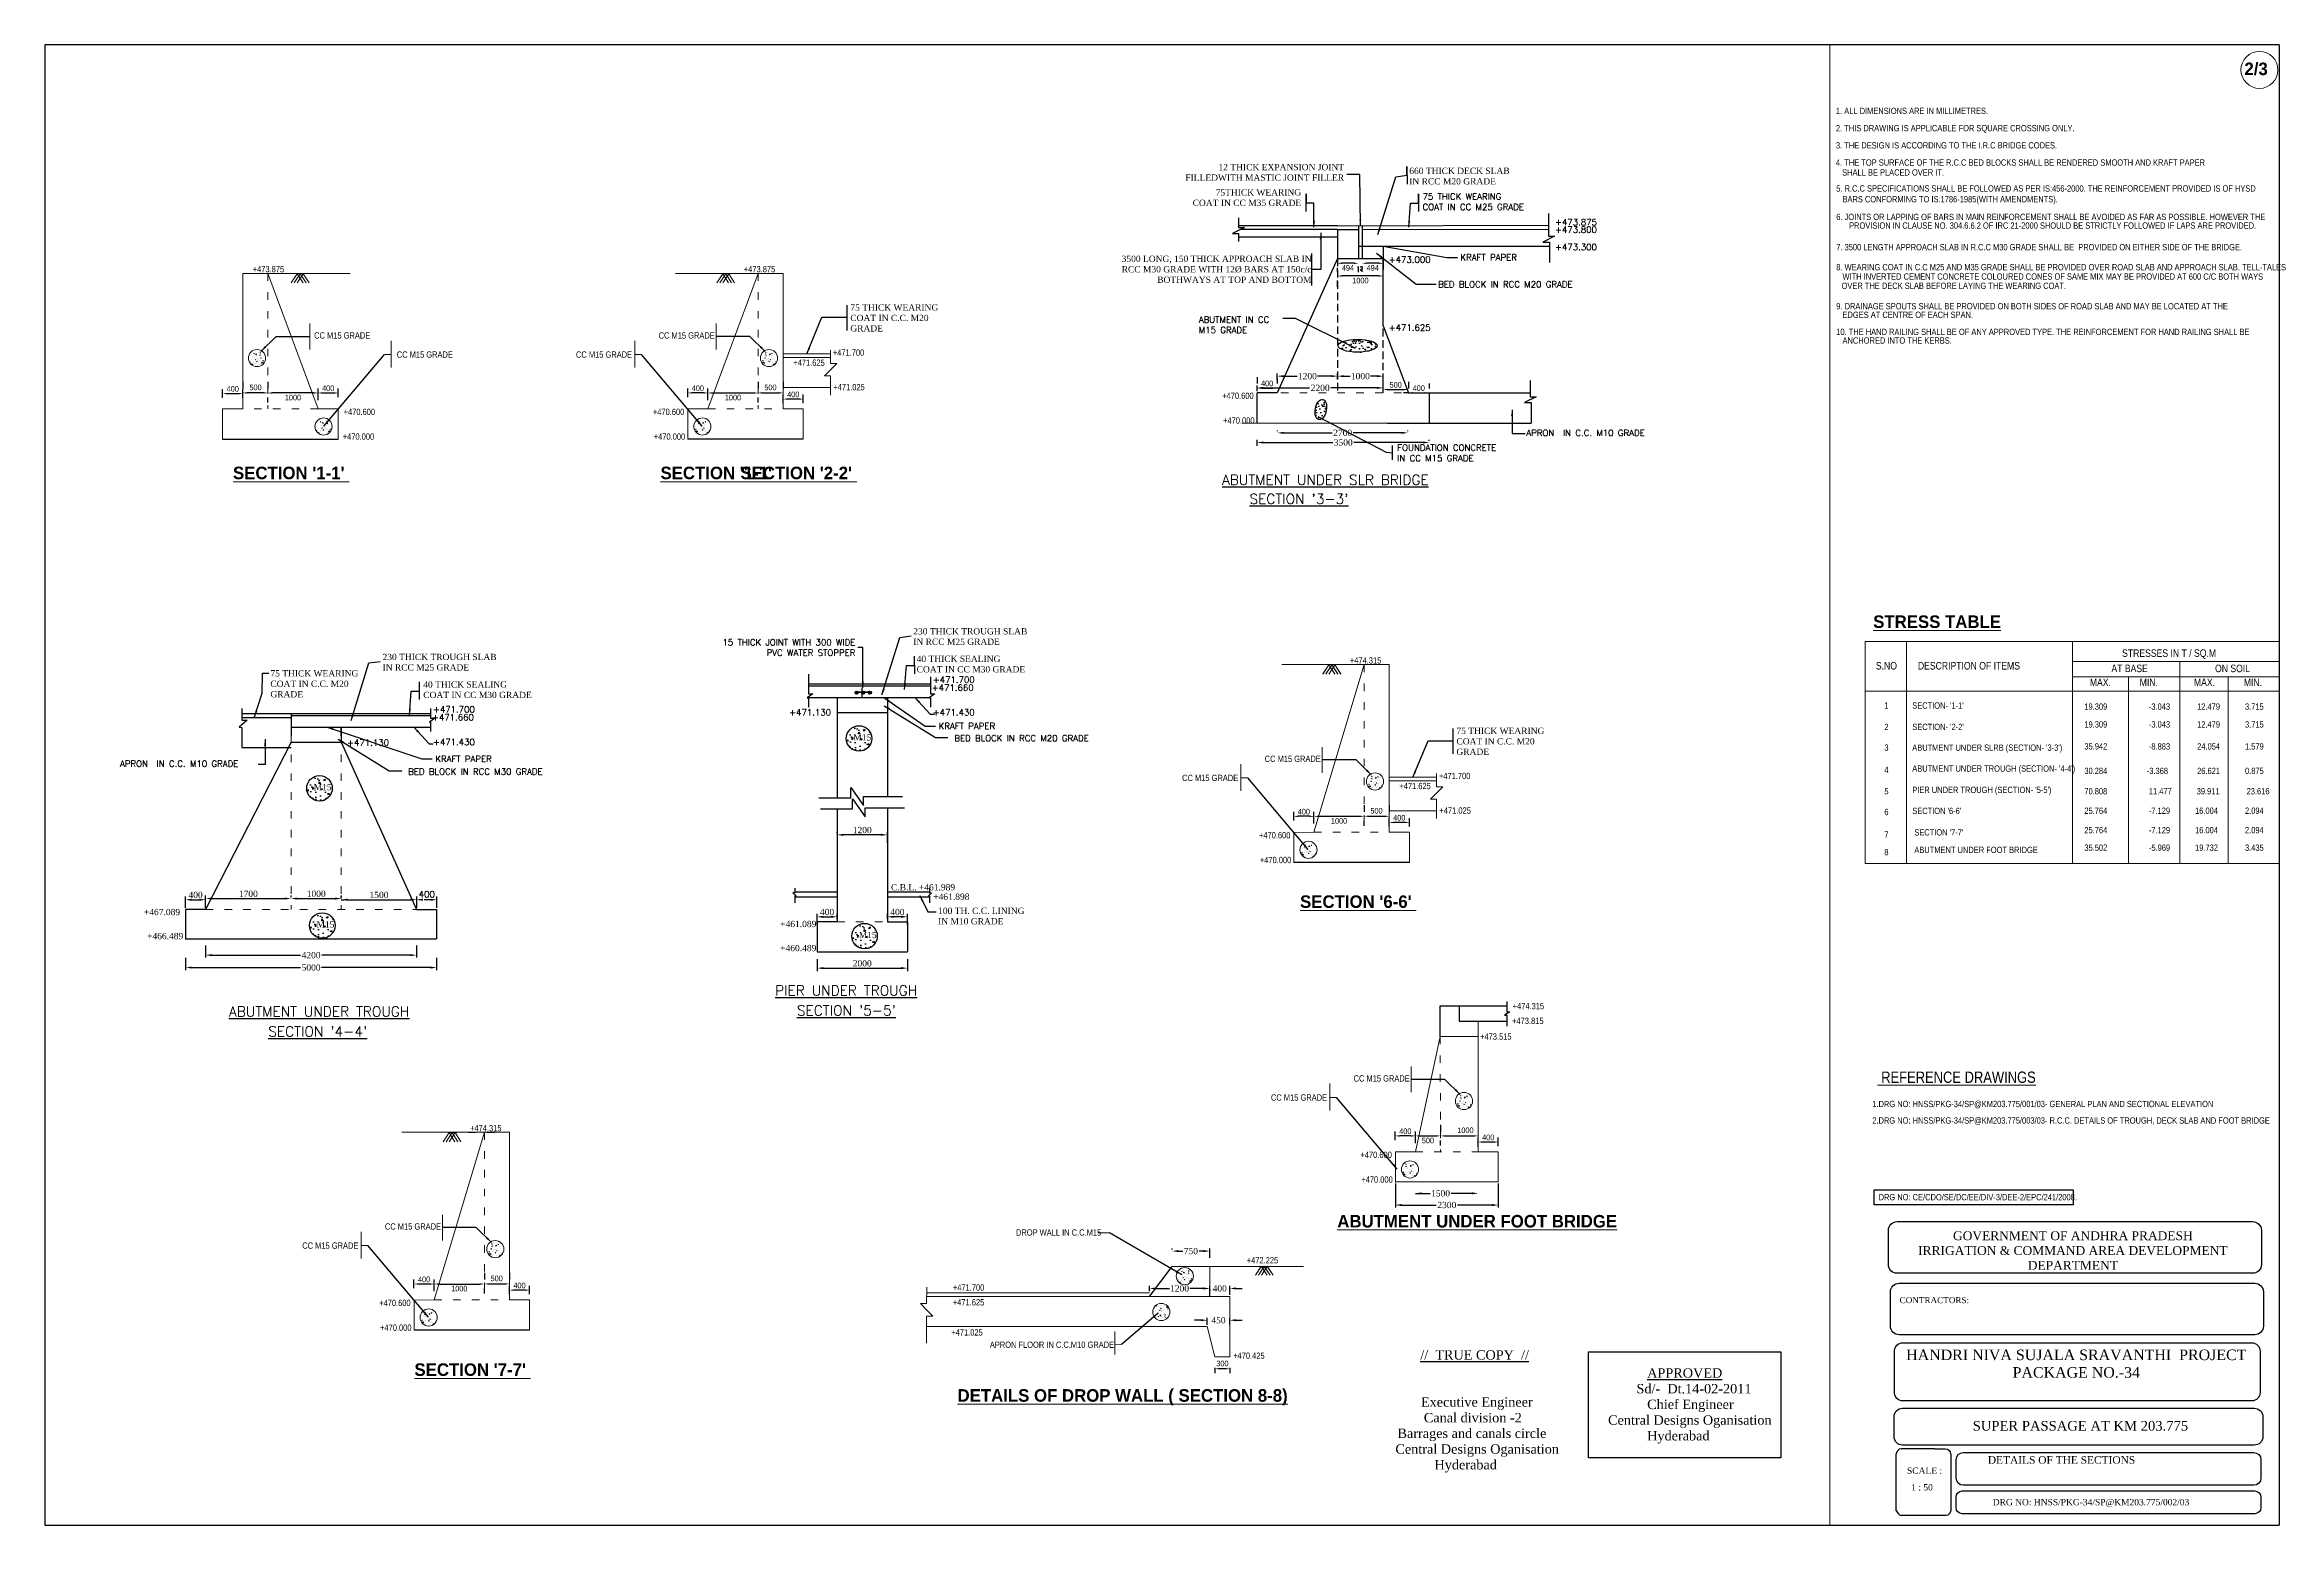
# Model space of a CAD drawing. Header units: millimetres. Extents: x 80 to 6605, y 46 to 2491.
# Drawn here: x 5546 to 6436, y 59 to 649 of the extents above; entities outside this region: 3.
import ezdxf
from ezdxf.enums import TextEntityAlignment as Align

# ---------------------------------------------------------------- set-up
doc = ezdxf.new("R2010")
doc.units = ezdxf.units.MM
doc.linetypes.add('ACAD_ISO03W100', pattern=[30, 12, -18])
doc.linetypes.add('HIDDEN', pattern=[0.375, 0.25, -0.125])
for name, color, linetype in [('abutment', 2, 'Continuous'), ('MAIN', 7, 'Continuous'), ('SHEET', 3, 'Continuous'), ('STEEL', 5, 'Continuous'), ('TEXT_GENERAL', 4, 'Continuous')]:
    doc.layers.add(name, color=color, linetype=linetype)
doc.styles.add('ARIAL NARROW', font='ARIALN_1.TTF')
doc.styles.add('CITYBLUEPR', font='cityb__.ttf')
doc.styles.add('ROMANS', font='romans.shx', dxfattribs={"height": 2.5})
doc.styles.add('ROMANT', font='romant')
doc.styles.get("Standard").update_dxf_attribs({"font": 'TIMES_1.TTF', "height": 2.5})
doc.styles.add('TIMES NEW ROMAN', font='TIMES_1.TTF')
doc.styles.add('TNR_2.5', font='TIMES_1.TTF', dxfattribs={"height": 2.5})
doc.dimstyles.new('ISO-25', dxfattribs={"dimtxt": 2.5, "dimasz": 2.5, "dimexe": 1.25, "dimexo": 0.625, "dimtad": 1, "dimlfac": 25, "dimtxsty": 'Standard', "dimcen": 2.5, "dimadec": 0, "dimazin": 0, "dimtfac": 1, "dimtmove": 0, "dimatfit": 3, "dimfxl": 0, "dimarcsym": 0})
doc.dimstyles.new('STANDARD$0', dxfattribs={"dimscale": 88.888889, "dimtxt": 0.02, "dimasz": 0.02, "dimexe": 0.1, "dimexo": 0.1, "dimgap": 0.09, "dimtad": 2, "dimtih": 1, "dimtoh": 1, "dimdec": 0, "dimzin": 1, "dimdsep": 46, "dimtxsty": 'Standard', "dimcen": 0.09, "dimadec": 0, "dimazin": 0, "dimtfac": 1, "dimtdec": 4, "dimtofl": 0, "dimtmove": 0, "dimatfit": 3, "dimfxl": 0, "dimtolj": 1, "dimtzin": 1, "dimarcsym": 0})
doc.dimstyles.new('STYLE_ESH', dxfattribs={"dimtxt": 2.5, "dimasz": 2.5, "dimexe": 1, "dimexo": 0.625, "dimtad": 0, "dimtih": 1, "dimtoh": 1, "dimdec": 0, "dimlfac": 100, "dimzin": 9, "dimdsep": 46, "dimtxsty": 'TNR_2.5', "dimcen": 2.5, "dimadec": 0, "dimazin": 2, "dimtfac": 1, "dimtdec": 0, "dimtofl": 0, "dimtmove": 2, "dimatfit": 3, "dimfxl": 0, "dimarcsym": 0})

msp = doc.modelspace()

# ---------------------------------------------------------------- texts
for s, height, style, p in [('+473.875', 2.5, 'ROMANS', (6147.61133, 577.26037)), ('+473.300', 2.5, 'ROMANS', (6147.5957, 567.32453)), ('+473.800', 2.5, 'ROMANS', (6147.61133, 574.28482)), ('+473.000', 2.5, 'ROMANS', (6081.36243, 562.36725)), ('+471.625', 2.5, 'ROMANS', (6081.36052, 535.25651)), ('APRON  IN C.C. M10 GRADE', 2.5, 'ROMANS', (6136.21363, 493.31809)), ('%%UABUTMENT UNDER SLR BRIDGE', 4, 'ROMANT', (6015, 473.83605)), ("%%USECTION '3-3'", 4, 'ROMANT', (6025.93813, 466.232))]:
    msp.add_text(s, height=height, dxfattribs=dict(style=style)).set_placement(p)
at = {"color": 0}
for s, height, style, p in [('+471.660', 2.5, 'ROMANS', (5899.37931, 391.75967)), ('+471.700', 2.5, 'ROMANS', (5899.78437, 394.93193)), ('+471.700', 2.5, 'ROMANS', (5700.70729, 383.10983)), ('+471.130', 2.5, 'ROMANS', (5842.56463, 381.91535)), ('+471.430', 2.5, 'ROMANS', (5899.78437, 381.91535)), ('+471.660', 2.5, 'ROMANS', (5700.30223, 379.93758)), ('+471.130', 2.5, 'ROMANS', (5666.51315, 369.88271)), ('+471.430', 2.5, 'ROMANS', (5700.70729, 370.09326)), ('APRON  IN C.C. M10 GRADE', 2.5, 'ROMANS', (5576.07694, 361.45914)), ('%%UPIER UNDER TROUGH', 4, 'ROMANT', (5837.00032, 270.35151)), ('%%UABUTMENT UNDER TROUGH', 4, 'ROMANT', (5619.4902, 261.98245)), ("%%USECTION '5-5'", 4, 'ROMANT', (5845.70274, 262.39755)), ("%%USECTION '4-4'", 4, 'ROMANT', (5635.14507, 254.02849))]:
    msp.add_text(s, height=height, dxfattribs=dict(at, style=style)).set_placement(p)
for s, height, p in [('SUPER PASSAGE AT KM 203.775', 3.85, (6313.99058, 96.97723)), ('1 : 50', 2.5, (6289.49405, 73.15079)), ('DRG NO: HNSS/PKG-34/SP@KM203.775/002/03', 2.5, (6321.96496, 67.24034))]:
    msp.add_text(s, height=height, dxfattribs=at).set_placement(p)
at = {"insert": (4393.83152, 1148.99127), "char_height": 2.5, "attachment_point": 1}
msp.add_mtext('\\A1;', dxfattribs=at)
at = {"char_height": 2.5}
for s, insert, width, attachment_point, style in [('{\\fTimes New Roman|b0|i0|c0|p18;12 THICK EXPANSION JOINT FILLEDWITH MASTIC JOINT FILLER}', (6063.61757, 601.70552), 70.7124, 3, 'ROMANS'), ('75THICK WEARING COAT IN CC M35 GRADE', (6046.51918, 591.63544), 43.1056637, 3, 'TIMES NEW ROMAN'), ('3500 LONG, 150 THICK APPROACH SLAB IN RCC M30 GRADE WITH 12%%C BARS AT 150c/c BOTHWAYS AT TOP AND BOTTOM', (6050.64492, 565.17089), 77.5949564, 3, 'TIMES NEW ROMAN'), ('{\\Fsimplex.shx|c0;KRAFT PAPER}', (6109.95174, 563.22171), 160.8961, 7, 'ROMANS'), ('{\\Fsimplex.shx;BED BLOCK} {\\Fsimplex.shx;IN RCC M20} {\\Fsimplex.shx;GRADE}', (6101.07514, 552.48642), 160.8961, 7, 'ROMANS')]:
    msp.add_mtext(s, dxfattribs=dict(at, insert=insert, width=width, attachment_point=attachment_point, style=style))
for s, insert, attachment_point, style in [('660 THICK DECK SLAB\\PIN RCC M20 GRADE', (6089.56801, 600.21505), 1, 'TIMES NEW ROMAN'), ('{\\Fsimplex.shx|c0;75 \\Fsimplex.shx|c1;THICK \\Fsimplex.shx|c0;WEAR\\Fsimplex.shx|c1;ING\\PCOAT IN CC M\\Fsimplex.shx|c0;25\\Fsimplex.shx|c1; GRADE}', (6094.85542, 589.99369), 1, 'ROMANS'), ('{\\Fsimplex.shx|c1;FOUNDATION CONCRETE\\PIN CC M1\\Fsimplex.shx|c0;5\\Fsimplex.shx|c1; GRADE}', (6084.78365, 489.89017), 1, 'ROMANS'), ('1500', (6102.02501, 191.52283), 5, 'TNR_2.5')]:
    msp.add_mtext(s, dxfattribs=dict(at, insert=insert, attachment_point=attachment_point, style=style))
at = {"color": 0, "char_height": 2.5}
for s, insert, width, attachment_point, style in [('75 THICK WEARING COAT IN C.C. M20 GRADE', (5866.96236, 545.77055), 42.7777778, 1, 'TNR_2.5'), ('{\\Fsimplex|c0;15 THICK JOINT WITH 300 WIDE PVC WATER STOPPER}', (5868.9617, 412.34897), 57.4179079, 3, 'ROMANS'), ('75 THICK WEARING COAT IN C.C. M20 GRADE', (5635.97815, 400.00157), 42.7777778, 1, 'TNR_2.5'), ('{\\Fsimplex.shx|c0;KRAFT PAPER}', (5902.13102, 376.45566), 160.8961, 7, 'ROMANS'), ('75 THICK WEARING COAT IN C.C. M20 GRADE', (6108.34879, 377.06971), 42.7777778, 1, 'TNR_2.5'), ('{\\Fsimplex.shx|c0;KRAFT PAPER}', (5701.65986, 363.40987), 160.8961, 7, 'ROMANS')]:
    msp.add_mtext(s, dxfattribs=dict(at, insert=insert, width=width, attachment_point=attachment_point, style=style))
at = {"color": 0, "char_height": 2.5, "attachment_point": 1}
for s, insert in [('230 THICK TROUGH SLAB\\PIN RCC M25 GRADE', (5892.02531, 416.73985)), ('40 THICK SEALING\\PCOAT IN CC M30 GRADE', (5893.37559, 405.77146))]:
    msp.add_mtext(s, dxfattribs=dict(at, insert=insert))
at = {"color": 0, "char_height": 2.5, "style": 'ROMANS'}
for s, insert, attachment_point in [('{\\fTimes New Roman|b0|i0|c0|p18;230 THICK TROUGH SLAB\\PIN RCC M25 GRADE}', (5680.63494, 406.51775), 1), ('{\\fTimes New Roman|b0|i0|c0|p18;40 THICK SEALING\\PCOAT IN CC M30 GRADE}', (5696.86005, 395.54936), 1), ('{\\Fsimplex.shx;BED BLOCK} {\\Fsimplex.shx;IN RCC M20} {\\Fsimplex.shx;GRADE}', (5908.35899, 371.65176), 7), ('{\\Fsimplex|c0;BED BLOCK} {\\Fsimplex|c0;IN RCC M30} {\\Fsimplex|c0;GRADE}', (5690.84887, 358.34903), 7)]:
    msp.add_mtext(s, dxfattribs=dict(at, insert=insert, attachment_point=attachment_point))
at = {"color": 0}
for s, insert, char_height, width, attachment_point in [(' M15', (5875.27487, 374.4913), 2.5, 33.227, 3), (' M15', (5660.38602, 354.6496), 2.5, 33.227, 3), ('C.B.L. +461.989', (5883.16357, 314.73994), 2.5, 26.0851, 1), ('+467.089', (5585.61606, 304.88064), 2.5, 18.9406431, 1), (' +461.898', (5899.05266, 310.99316), 2.5, 26.0851, 1), ('100 TH. C.C. LINING IN M10 GRADE', (5901.92312, 305.3583), 2.5, 35, 1), ('+466.489', (5586.87, 295.29589), 2.5, 18.9406431, 1), (' M15', (5661.47913, 299.94445), 2.5, 33.227, 3), ('+461.089', (5839.02597, 300.11288), 2.5, 26.0851, 1), (' M15', (5877.46107, 295.72297), 2.5, 33.227, 3), ('+460.489', (5839.02597, 290.52813), 2.5, 26.0851, 1), ('HANDRI NIVA SUJALA SRAVANTHI  PROJECT\\PPACKAGE NO.-34', (6355.2334, 129.27934), 4.2, 151.5, 2), ('SCALE :', (6287.81225, 82.27509), 2.5, 25.272, 1)]:
    msp.add_mtext(s, dxfattribs=dict(at, insert=insert, char_height=char_height, width=width, attachment_point=attachment_point))
at = {"color": 0, "ltscale": 6, "insert": (5698.27381, 310.71514), "char_height": 2.5, "attachment_point": 5, "style": 'ROMANS'}
msp.add_mtext('400', dxfattribs=at)
at = {"char_height": 3.75, "width": 255, "attachment_point": 1}
for s, insert in [('                       {\\L//  TRUE COPY  //}\\P                       \\P\\P^I^I  Executive Engineer\\P                        Canal division -2\\P^I      Barrages and canals circle \\P                Central Designs Oganisation\\P                           Hyderabad', (6061.38881, 129.03121)), ('                           {\\LAPPROVED}\\P                        Sd/-  Dt.14-02-2011\\P                           Chief Engineer\\P                Central Designs Oganisation\\P                           Hyderabad', (6146.09111, 121.8277))]:
    msp.add_mtext(s, dxfattribs=dict(at, insert=insert))
at = {"layer": 'abutment', "color": 0, "lineweight": 5, "style": 'ARIAL NARROW'}
for s, p in [('2. THIS DRAWING IS APPLICABLE FOR SQUARE CROSSING ONLY.', (6259.49176, 614.74477)), ('3. THE DESIGN IS ACCORDING TO THE I.R.C BRIDGE CODES.', (6259.49176, 607.88762)), ('4. THE TOP SURFACE OF THE R.C.C BED BLOCKS SHALL BE RENDERED SMOOTH AND KRAFT PAPER', (6259.49176, 601.03048)), ('   SHALL BE PLACED OVER IT.', (6259.49176, 597.09724)), ('5. R.C.C SPECIFICATIONS SHALL BE FOLLOWED AS PER IS:456-2000. THE REINFORCEMENT PROVIDED IS OF HYSD', (6259.63164, 590.7007)), ('   BARS CONFORMING TO IS:1786-1985(WITH AMENDMENTS).', (6259.63164, 586.4238)), ('6. JOINTS OR LAPPING OF BARS IN MAIN REINFORCEMENT SHALL BE AVOIDED AS FAR AS POSSIBLE. HOWEVER THE ', (6259.63164, 579.34795)), ('7. 3500 LENGTH APPROACH SLAB IN R.C.C M30 GRADE SHALL BE  PROVIDED ON EITHER SIDE OF THE BRIDGE.', (6259.63164, 567.31262)), ('PROVISION IN CLAUSE NO. 304.6.6.2 OF IRC 21-2000 SHOULD BE STRICTLY FOLLOWED IF LAPS ARE PROVIDED.', (6264.74197, 575.91938)), ('8. WEARING COAT IN C.C M25 AND M35 GRADE SHALL BE PROVIDED OVER ROAD SLAB AND APPROACH SLAB. TELL-TALES ', (6259.63164, 559.33369)), ('    OVER THE DECK SLAB BEFORE LAYING THE WEARING COAT.', (6258.42936, 551.93132)), ('   WITH INVERTED CEMENT CONCRETE COLOURED CONES OF SAME MIX MAY BE PROVIDED AT 600 C/C BOTH WAYS', (6259.63164, 555.60017)), ('9. DRAINAGE SPOUTS SHALL BE PROVIDED ON BOTH SIDES OF ROAD SLAB AND MAY BE LOCATED AT THE ', (6259.63164, 543.78035)), ('10. THE HAND RAILING SHALL BE OF ANY APPROVED TYPE. THE REINFORCEMENT FOR HAND RAILING SHALL BE', (6259.63164, 533.54013)), ('   EDGES AT CENTRE OF EACH SPAN.', (6259.63164, 540.35178)), ('   ANCHORED INTO THE KERBS.', (6259.63164, 530.11156))]:
    msp.add_text(s, height=2.5, dxfattribs=at).set_placement(p)
at = {"layer": 'MAIN', "color": 0, "linetype": 'Continuous', "lineweight": 9, "style": 'ARIAL NARROW'}
msp.add_text('1. ALL DIMENSIONS ARE IN MILLIMETRES.', height=2.5, dxfattribs=at).set_placement((6259.49176, 621.60191))
at = {"layer": 'MAIN', "color": 0, "lineweight": 9, "style": 'ARIAL NARROW'}
for s, height, p in [('S.NO', 3, (6275.4113, 400.26246)), ('DESCRIPTION OF ITEMS', 3, (6292.14063, 400.26246)), ('         AT BASE                            ON SOIL', 3, (6360.62421, 399.20399)), ('       STRESSES IN T / SQ.M', 3, (6366.783, 405.29018)), ('MAX.            MIN.               MAX.            MIN.', 3, (6360.62421, 393.64703)), ('1', 2.5, (6278.78736, 384.66051)), ("SECTION- '1-1'", 2.5, (6289.89861, 384.66051)), ('19.309                    -3.043             12.479            3.715', 2.5, (6358.45102, 384.23493)), ('2', 2.5, (6278.78736, 376.12562)), ("SECTION- '2-2'", 2.5, (6289.89861, 376.12562)), ('19.309                    -3.043             12.479            3.715', 2.5, (6358.45102, 377.14624)), ('3', 2.5, (6278.78736, 367.87219)), ("ABUTMENT UNDER SLRB (SECTION- '3-3')", 2.5, (6289.89861, 367.87219)), ('35.942                    -8.883             24.054            1.579', 2.5, (6358.45102, 368.38171)), ('4', 2.5, (6278.78736, 359.02805)), ("ABUTMENT UNDER TROUGH (SECTION- '4-4')", 2.5, (6289.89861, 359.53929)), ('30.284                   -3.368              26.621            0.875', 2.5, (6358.45102, 358.60248)), ('5', 2.5, (6278.78736, 350.49317)), ("PIER UNDER TROUGH (SECTION- '5-5')", 2.5, (6289.89861, 351.03974)), ('70.808                    11.477            39.911             23.616', 2.5, (6358.45102, 350.50834)), ('6', 2.5, (6278.78736, 342.23974)), ("SECTION '6-6' ", 2.5, (6289.89861, 342.65763)), ('25.764                    -7.129            16.004             2.094', 2.5, (6358.45102, 342.74926)), ('7', 2.5, (6278.78736, 333.22604)), (' ABUTMENT UNDER FOOT BRIDGE', 2.5, (6289.89861, 327.12263)), (" SECTION '7-7' ", 2.5, (6289.89861, 334.12274)), ('35.502                    -5.969            19.732             3.435', 2.5, (6358.45102, 328.023)), ('25.764                    -7.129            16.004             2.094', 2.5, (6358.45102, 335.02311)), ('8', 2.5, (6278.78736, 326.22592))]:
    msp.add_text(s, height=height, dxfattribs=at).set_placement(p)
at = {"layer": 'MAIN', "color": 0, "lineweight": 5, "style": 'ARIAL NARROW'}
for s, height, p in [('%%U REFERENCE DRAWINGS', 4.5, (6276.09144, 235.55309)), ('1.DRG NO: HNSS/PKG-34/SP@KM203.775/001/03- GENERAL PLAN AND SECTIONAL ELEVATION', 2.5, (6273.97825, 225.89051)), ('2.DRG NO: HNSS/PKG-34/SP@KM203.775/003/03- R.C.C. DETAILS OF TROUGH, DECK SLAB AND FOOT BRIDGE', 2.5, (6273.97825, 219.31528)), ('DRG NO: CE/CDO/SE/DC/EE/DIV-3/DEE-2/EPC/241/2008.', 2.5, (6276.49071, 188.76651))]:
    msp.add_text(s, height=height, dxfattribs=at).set_placement(p)
at = {"layer": 'SHEET', "color": 0}
for s, insert, char_height, width, attachment_point in [('GOVERNMENT OF ANDHRA PRADESH\\PIRRIGATION & COMMAND AREA DEVELOPMENT DEPARTMENT', (6353.86718, 168.737), 3.53871, 136.012937, 5), ('CONTRACTORS:', (6284.8706, 148.94988), 2.4063228, 35.8252135, 4), ('\\pt108.285; DETAILS OF THE SECTIONS', (6318.87524, 86.80674), 3.0079035, 114.3593115, 1)]:
    msp.add_mtext(s, dxfattribs=dict(at, insert=insert, char_height=char_height, width=width, attachment_point=attachment_point))
at = {"layer": 'TEXT_GENERAL', "color": 0, "lineweight": 5, "style": 'ARIAL NARROW'}
msp.add_text('+458.705', height=0.25, dxfattribs=at).set_placement((6604.10728, 2491.0006), align=Align.MIDDLE)
at = {"layer": 'TEXT_GENERAL', "color": 0, "lineweight": 9}
for s, height, style, p in [('2/3', 5, 'CITYBLUEPR', (6422.19853, 637.11101)), ('+473.875', 2.5, 'ARIAL NARROW', (5628.94601, 558.54996)), ('+473.875', 2.5, 'ARIAL NARROW', (5824.52674, 558.54996)), ('12', 1.5, 'ROMANS', (6068.59255, 559.30433)), ('CC M15 GRADE', 2.5, 'ARIAL NARROW', (5653.40191, 532.13167)), ('CC M15 GRADE', 2.5, 'ARIAL NARROW', (5790.60801, 532.13167)), ('CC M15 GRADE', 2.5, 'ARIAL NARROW', (5686.31056, 524.50842)), ('CC M15 GRADE', 2.5, 'ARIAL NARROW', (5757.69936, 524.50842)), ('+471.700', 2.5, 'ARIAL NARROW', (5859.99758, 525.29042)), ('+471.625', 2.5, 'ARIAL NARROW', (5844.2437, 521.28698)), ('+471.025', 2.5, 'ARIAL NARROW', (5860.197, 511.5416)), ('+470.600', 2.5, 'ARIAL NARROW', (6015.07948, 508.09702)), ('+470.600', 2.5, 'ARIAL NARROW', (5665.14695, 501.67109)), ('+470.600', 2.5, 'ARIAL NARROW', (5788.3258, 501.67109)), ('+470.000', 2.5, 'ARIAL NARROW', (6015.43164, 498.24345)), ('+470.000', 2.5, 'ARIAL NARROW', (5664.79479, 491.81752)), ('+470.000', 2.5, 'ARIAL NARROW', (5788.67796, 491.81752)), ("%%USECTION '1-1' ", 5, 'CITYBLUEPR', (5621.08899, 476.08872)), ("%%USECTION '1-1' ", 5, 'CITYBLUEPR', (5791.35452, 476.08872)), ("%%USECTION '2-2' ", 5, 'CITYBLUEPR', (5823.21375, 476.08872)), ('%%USTRESS TABLE', 5, 'CITYBLUEPR', (6274.33447, 416.81823)), ('+474.315', 2.5, 'ARIAL NARROW', (6065.91318, 402.64912)), ('CC M15 GRADE', 2.5, 'ARIAL NARROW', (6031.99444, 363.43083)), ('CC M15 GRADE', 2.5, 'ARIAL NARROW', (5999.0858, 355.80758)), ('+471.700', 2.5, 'ARIAL NARROW', (6101.38402, 356.58958)), ('+471.625', 2.5, 'ARIAL NARROW', (6085.63014, 352.58614)), ('+471.025', 2.5, 'ARIAL NARROW', (6101.58344, 342.84076)), ('+470.600', 2.5, 'ARIAL NARROW', (6029.71224, 332.97025)), ('+470.000', 2.5, 'ARIAL NARROW', (6030.06439, 323.11668)), ("%%USECTION '6-6' ", 5, 'CITYBLUEPR', (6046.08072, 305.26844)), ('+474.315', 2.5, 'ARIAL NARROW', (6130.75162, 264.89953)), ('+473.815', 2.5, 'ARIAL NARROW', (6130.53611, 259.01462)), ('+473.515', 2.5, 'ARIAL NARROW', (6117.77712, 252.75976)), ('CC M15 GRADE', 2.5, 'ARIAL NARROW', (6067.40051, 236.0863)), ('CC M15 GRADE', 2.5, 'ARIAL NARROW', (6034.49187, 228.46305)), ('+474.315', 2.5, 'ARIAL NARROW', (5715.51245, 216.29119)), ('+470.600', 2.5, 'ARIAL NARROW', (6070.12534, 205.62656)), ('+470.000', 2.5, 'ARIAL NARROW', (6070.4775, 195.77299)), ('CC M15 GRADE', 2.5, 'ARIAL NARROW', (5681.59371, 177.0729)), ('%%UABUTMENT UNDER FOOT BRIDGE', 5, 'CITYBLUEPR', (6060.89304, 177.92391)), ('CC M15 GRADE', 2.5, 'ARIAL NARROW', (5648.68507, 169.44966)), ('DROP WALL IN C.C.M15', 2.5, 'ARIAL NARROW', (5932.93003, 174.68384)), ('+472.225', 2.5, 'ARIAL NARROW', (6024.83659, 163.61469)), ('+471.700', 2.5, 'ARIAL NARROW', (5907.8076, 152.74754)), ('+470.600', 2.5, 'ARIAL NARROW', (5679.3115, 146.61232)), ('+471.625', 2.5, 'ARIAL NARROW', (5907.78543, 146.8651)), ('+470.000', 2.5, 'ARIAL NARROW', (5679.66366, 136.75875)), ('+471.025', 2.5, 'ARIAL NARROW', (5907.1648, 134.88049)), ('APRON FLOOR IN C.C.M10 GRADE', 2.5, 'ARIAL NARROW', (5922.51014, 129.96002)), ('+470.425', 2.5, 'ARIAL NARROW', (6019.44265, 125.59347)), ("%%USECTION '7-7' ", 5, 'CITYBLUEPR', (5693.35656, 118.78265)), ('%%UDETAILS OF DROP WALL ( SECTION 8-8)', 5, 'CITYBLUEPR', (5909.6477, 108.50088))]:
    msp.add_text(s, height=height, dxfattribs=dict(at, style=style)).set_placement(p)
at = {"layer": 'TEXT_GENERAL', "color": 0, "lineweight": 9, "insert": (6005.72992, 540.95357), "char_height": 2.5, "attachment_point": 1, "style": 'ROMANS'}
msp.add_mtext('{\\Fsimplex.shx;ABUTMENT IN CC\\PM1}5{\\Fsimplex.shx; GRADE}', dxfattribs=at)

# ---------------------------------------------------------------- blocks, each defined once
blk = doc.blocks.new('*D92')
at = {"layer": 'Defpoints', "color": 0, "transparency": 16777216}
for p in [(6012.11, 126.44), (6018.08, 126.44), (6012.11, 121.64)]:
    blk.add_point(p, dxfattribs=at)
at = {"layer": 'TEXT_GENERAL', "color": 0, "lineweight": -2, "transparency": 16777216}
for p, q in [((6012.11, 122), (6012.11, 119.86)), ((6016.3, 121.64), (6013.89, 121.64)), ((6018.08, 122), (6018.08, 119.86))]:
    blk.add_line(p, q, dxfattribs=at)
at = {"layer": 'TEXT_GENERAL', "color": 0, "transparency": 16777216}
for points in [[(6013.89, 121.93), (6013.89, 121.34), (6012.11, 121.64)], [(6016.3, 121.93), (6016.3, 121.34), (6018.08, 121.64)]]:
    blk.add_solid(points, dxfattribs=at)
at = {"layer": 'TEXT_GENERAL', "color": 0, "lineweight": 9, "transparency": 16777216, "insert": (6015.16, 123.7), "char_height": 2.222, "attachment_point": 5, "style": 'ARIAL NARROW'}
blk.add_mtext('\\A1;300', dxfattribs=at)
blk = doc.blocks.new('*D93')
at = {"color": 0, "lineweight": -2, "transparency": 16777216}
for p, q in [((6006.58, 140.97), (6004.08, 140.97)), ((6009.08, 139.07), (6009.08, 141.97)), ((6018.08, 139.07), (6018.08, 141.97)), ((6020.58, 140.97), (6023.08, 140.97))]:
    blk.add_line(p, q, dxfattribs=at)
at = {"color": 0, "transparency": 16777216}
for points in [[(6006.58, 141.39), (6006.58, 140.56), (6009.08, 140.97)], [(6020.58, 141.39), (6020.58, 140.56), (6018.08, 140.97)]]:
    blk.add_solid(points, dxfattribs=at)
at = {"layer": 'Defpoints', "color": 0, "transparency": 16777216}
for p in [(6009.08, 138.44), (6018.08, 140.97), (6018.08, 138.44)]:
    blk.add_point(p, dxfattribs=at)
at = {"color": 0, "transparency": 16777216, "insert": (6013.58, 140.97), "char_height": 2.5, "attachment_point": 5, "style": 'TNR_2.5'}
blk.add_mtext('450', dxfattribs=at)
blk = doc.blocks.new('*D94')
at = {"color": 0, "lineweight": -2, "transparency": 16777216}
for p, q in [((6007.58, 153.63), (6005.08, 153.63)), ((6010.08, 153.12), (6010.08, 152.63)), ((6018.08, 151.07), (6018.08, 154.63)), ((6020.58, 153.63), (6023.08, 153.63))]:
    blk.add_line(p, q, dxfattribs=at)
at = {"color": 0, "transparency": 16777216}
for points in [[(6007.58, 154.05), (6007.58, 153.22), (6010.08, 153.63)], [(6020.58, 154.05), (6020.58, 153.22), (6018.08, 153.63)]]:
    blk.add_solid(points, dxfattribs=at)
at = {"layer": 'Defpoints', "color": 0, "transparency": 16777216}
for p in [(6010.08, 153.75), (6018.08, 153.63), (6018.08, 150.44)]:
    blk.add_point(p, dxfattribs=at)
at = {"color": 0, "transparency": 16777216, "insert": (6014.08, 153.63), "char_height": 2.5, "attachment_point": 5, "style": 'TNR_2.5'}
blk.add_mtext('400', dxfattribs=at)
blk = doc.blocks.new('*D95')
at = {"color": 0, "lineweight": -2, "transparency": 16777216}
for p, q in [((5986.08, 152.57), (5986.08, 154.62)), ((5988.58, 153.62), (5994.04, 153.62)), ((6007.58, 153.62), (6002.11, 153.62)), ((6010.08, 150.64), (6010.08, 154.62))]:
    blk.add_line(p, q, dxfattribs=at)
at = {"color": 0, "transparency": 16777216}
for points in [[(5988.58, 154.04), (5988.58, 153.2), (5986.08, 153.62)], [(6007.58, 154.04), (6007.58, 153.2), (6010.08, 153.62)]]:
    blk.add_solid(points, dxfattribs=at)
at = {"layer": 'Defpoints', "color": 0, "transparency": 16777216}
for p in [(5986.08, 151.94), (6010.08, 153.62), (6010.08, 150.01)]:
    blk.add_point(p, dxfattribs=at)
at = {"color": 0, "transparency": 16777216, "insert": (5998.08, 153.62), "char_height": 2.5, "attachment_point": 5, "style": 'TNR_2.5'}
blk.add_mtext('1200', dxfattribs=at)
blk = doc.blocks.new('*D127')
at = {"color": 0, "lineweight": -2, "ltscale": 6, "transparency": 16777216}
for p, q in [((5602.19, 305.31), (5602.19, 309.77)), ((5604.69, 308.52), (5607.69, 308.52)), ((5610.19, 305.31), (5610.19, 309.77))]:
    blk.add_line(p, q, dxfattribs=at)
at = {"color": 0, "ltscale": 6, "transparency": 16777216}
for points in [[(5604.69, 308.94), (5604.69, 308.11), (5602.19, 308.52)], [(5607.69, 308.94), (5607.69, 308.11), (5610.19, 308.52)]]:
    blk.add_solid(points, dxfattribs=at)
at = {"layer": 'Defpoints', "color": 0, "ltscale": 6, "transparency": 16777216}
for p in [(5602.19, 304.68), (5610.19, 308.52), (5610.19, 304.68)]:
    blk.add_point(p, dxfattribs=at)
at = {"color": 0, "ltscale": 6, "transparency": 16777216, "insert": (5606.19, 310.42), "char_height": 2.5, "attachment_point": 5}
blk.add_mtext('400', dxfattribs=at)
blk = doc.blocks.new('*D128')
at = {"color": 0, "lineweight": -2, "ltscale": 6, "transparency": 16777216}
for p, q in [((5610.19, 309.61), (5610.19, 310.24)), ((5612.69, 308.99), (5641.69, 308.99)), ((5644.19, 309.61), (5644.19, 310.24))]:
    blk.add_line(p, q, dxfattribs=at)
at = {"color": 0, "ltscale": 6, "transparency": 16777216}
for points in [[(5612.69, 309.41), (5612.69, 308.57), (5610.19, 308.99)], [(5641.69, 309.41), (5641.69, 308.57), (5644.19, 308.99)]]:
    blk.add_solid(points, dxfattribs=at)
at = {"layer": 'Defpoints', "color": 0, "ltscale": 6, "transparency": 16777216}
for p in [(5610.19, 308.99), (5644.19, 308.99), (5644.19, 308.99)]:
    blk.add_point(p, dxfattribs=at)
at = {"color": 0, "ltscale": 6, "transparency": 16777216, "insert": (5627.19, 310.89), "char_height": 2.5, "attachment_point": 5}
blk.add_mtext('1700', dxfattribs=at)
blk = doc.blocks.new('*D129')
at = {"color": 0, "lineweight": -2, "ltscale": 6, "transparency": 16777216}
for p, q in [((5664.19, 309.03), (5664.19, 309.77)), ((5666.69, 308.52), (5691.77, 308.52)), ((5694.27, 309.15), (5694.27, 309.77))]:
    blk.add_line(p, q, dxfattribs=at)
at = {"color": 0, "ltscale": 6, "transparency": 16777216}
for points in [[(5666.69, 308.94), (5666.69, 308.11), (5664.19, 308.52)], [(5691.77, 308.94), (5691.77, 308.11), (5694.27, 308.52)]]:
    blk.add_solid(points, dxfattribs=at)
at = {"layer": 'Defpoints', "color": 0, "ltscale": 6, "transparency": 16777216}
for p in [(5664.19, 308.4), (5694.27, 308.52), (5694.27, 308.52)]:
    blk.add_point(p, dxfattribs=at)
at = {"color": 0, "ltscale": 6, "transparency": 16777216, "insert": (5679.23, 310.42), "char_height": 2.5, "attachment_point": 5}
blk.add_mtext('1500', dxfattribs=at)
blk = doc.blocks.new('*D163')
at = {"layer": 'Defpoints', "color": 0, "transparency": 16777216}
for p in [(5624.97, 510.49), (5624.97, 510.49), (5634.97, 510.49)]:
    blk.add_point(p, dxfattribs=at)
at = {"layer": 'TEXT_GENERAL', "color": 0, "lineweight": -2, "transparency": 16777216}
for p, q in [((5624.97, 514.94), (5624.97, 512.27)), ((5633.19, 510.49), (5626.75, 510.49)), ((5634.97, 514.94), (5634.97, 512.27))]:
    blk.add_line(p, q, dxfattribs=at)
at = {"layer": 'TEXT_GENERAL', "color": 0, "transparency": 16777216}
for points in [[(5626.75, 510.79), (5626.75, 510.19), (5624.97, 510.49)], [(5633.19, 510.79), (5633.19, 510.19), (5634.97, 510.49)]]:
    blk.add_solid(points, dxfattribs=at)
at = {"layer": 'TEXT_GENERAL', "color": 0, "lineweight": 9, "transparency": 16777216, "insert": (5630.06, 512.67), "char_height": 2.222, "attachment_point": 5, "style": 'ARIAL NARROW'}
blk.add_mtext('\\A1;500', dxfattribs=at)
blk = doc.blocks.new('*D161')
at = {"layer": 'Defpoints', "color": 0, "transparency": 16777216}
for p in [(5663.02, 510.46), (5654.97, 504.35), (5663.02, 504.35)]:
    blk.add_point(p, dxfattribs=at)
at = {"layer": 'TEXT_GENERAL', "color": 0, "lineweight": -2, "transparency": 16777216}
for p, q in [((5654.97, 508.8), (5654.97, 512.24)), ((5656.75, 510.46), (5661.24, 510.46)), ((5663.02, 508.8), (5663.02, 512.24))]:
    blk.add_line(p, q, dxfattribs=at)
at = {"layer": 'TEXT_GENERAL', "color": 0, "transparency": 16777216}
for points in [[(5656.75, 510.76), (5656.75, 510.16), (5654.97, 510.46)], [(5661.24, 510.76), (5661.24, 510.16), (5663.02, 510.46)]]:
    blk.add_solid(points, dxfattribs=at)
at = {"layer": 'TEXT_GENERAL', "color": 0, "lineweight": 9, "transparency": 16777216, "insert": (5658.99, 512.31), "char_height": 2.222, "attachment_point": 5, "style": 'ARIAL NARROW'}
blk.add_mtext('\\A1;400', dxfattribs=at)
blk = doc.blocks.new('*D160')
at = {"layer": 'Defpoints', "color": 0, "transparency": 16777216}
for p in [(5634.98, 511.11), (5634.98, 510.46), (5654.97, 512.03)]:
    blk.add_point(p, dxfattribs=at)
at = {"layer": 'TEXT_GENERAL', "color": 0, "lineweight": -2, "transparency": 16777216}
for p, q in [((5634.98, 506.67), (5634.98, 508.68)), ((5653.19, 510.46), (5636.76, 510.46)), ((5654.97, 507.59), (5654.97, 508.68))]:
    blk.add_line(p, q, dxfattribs=at)
at = {"layer": 'TEXT_GENERAL', "color": 0, "transparency": 16777216}
for points in [[(5636.76, 510.76), (5636.76, 510.16), (5634.98, 510.46)], [(5653.19, 510.76), (5653.19, 510.16), (5654.97, 510.46)]]:
    blk.add_solid(points, dxfattribs=at)
at = {"layer": 'TEXT_GENERAL', "color": 0, "lineweight": 9, "transparency": 16777216, "insert": (5644.98, 508.62), "char_height": 2.222, "attachment_point": 5, "style": 'ARIAL NARROW'}
blk.add_mtext('\\A1;1000', dxfattribs=at)
blk = doc.blocks.new('*D162')
at = {"layer": 'Defpoints', "color": 0, "transparency": 16777216}
for p in [(5625.02, 510.21), (5616.97, 504.1), (5625.02, 504.1)]:
    blk.add_point(p, dxfattribs=at)
at = {"layer": 'TEXT_GENERAL', "color": 0, "lineweight": -2, "transparency": 16777216}
for p, q in [((5616.97, 508.54), (5616.97, 511.98)), ((5618.75, 510.21), (5623.24, 510.21)), ((5625.02, 508.54), (5625.02, 511.98))]:
    blk.add_line(p, q, dxfattribs=at)
at = {"layer": 'TEXT_GENERAL', "color": 0, "transparency": 16777216}
for points in [[(5618.75, 510.5), (5618.75, 509.91), (5616.97, 510.21)], [(5623.24, 510.5), (5623.24, 509.91), (5625.02, 510.21)]]:
    blk.add_solid(points, dxfattribs=at)
at = {"layer": 'TEXT_GENERAL', "color": 0, "lineweight": 9, "transparency": 16777216, "insert": (5620.99, 512.05), "char_height": 2.222, "attachment_point": 5, "style": 'ARIAL NARROW'}
blk.add_mtext('\\A1;400', dxfattribs=at)
blk = doc.blocks.new('*D165')
at = {"color": 0, "lineweight": -2, "ltscale": 6, "transparency": 16777216}
for p, q in [((5853.7, 284.87), (5853.7, 280.02)), ((5889.7, 284.87), (5889.7, 280.02)), ((5856.2, 281.27), (5887.2, 281.27))]:
    blk.add_line(p, q, dxfattribs=at)
at = {"color": 0, "ltscale": 6, "transparency": 16777216}
for points in [[(5856.2, 281.68), (5856.2, 280.85), (5853.7, 281.27)], [(5887.2, 281.68), (5887.2, 280.85), (5889.7, 281.27)]]:
    blk.add_solid(points, dxfattribs=at)
at = {"layer": 'Defpoints', "color": 0, "ltscale": 6, "transparency": 16777216}
for p in [(5853.7, 285.49), (5889.7, 285.49), (5889.7, 281.27)]:
    blk.add_point(p, dxfattribs=at)
at = {"color": 0, "ltscale": 6, "transparency": 16777216, "insert": (5871.7, 283.16), "char_height": 2.5, "attachment_point": 5}
blk.add_mtext('2000', dxfattribs=at)
blk = doc.blocks.new('*D166')
at = {"color": 0, "lineweight": -2, "ltscale": 6, "transparency": 16777216}
for p, q in [((5881.7, 300.83), (5881.7, 302.97)), ((5889.7, 298.5), (5889.7, 302.97)), ((5887.2, 301.72), (5884.2, 301.72))]:
    blk.add_line(p, q, dxfattribs=at)
at = {"color": 0, "ltscale": 6, "transparency": 16777216}
for points in [[(5884.2, 302.14), (5884.2, 301.3), (5881.7, 301.72)], [(5887.2, 302.14), (5887.2, 301.3), (5889.7, 301.72)]]:
    blk.add_solid(points, dxfattribs=at)
at = {"layer": 'Defpoints', "color": 0, "ltscale": 6, "transparency": 16777216}
for p in [(5881.7, 301.72), (5881.7, 300.2), (5889.7, 297.88)]:
    blk.add_point(p, dxfattribs=at)
at = {"color": 0, "ltscale": 6, "transparency": 16777216, "insert": (5885.7, 303.62), "char_height": 2.5, "attachment_point": 5}
blk.add_mtext('400', dxfattribs=at)
blk = doc.blocks.new('*D164')
at = {"color": 0, "lineweight": -2, "ltscale": 6, "transparency": 16777216}
for p, q in [((5853.7, 298.5), (5853.7, 302.97)), ((5861.7, 300.83), (5861.7, 302.97)), ((5856.2, 301.72), (5859.2, 301.72))]:
    blk.add_line(p, q, dxfattribs=at)
at = {"color": 0, "ltscale": 6, "transparency": 16777216}
for points in [[(5856.2, 302.14), (5856.2, 301.3), (5853.7, 301.72)], [(5859.2, 302.14), (5859.2, 301.3), (5861.7, 301.72)]]:
    blk.add_solid(points, dxfattribs=at)
at = {"layer": 'Defpoints', "color": 0, "ltscale": 6, "transparency": 16777216}
for p in [(5853.7, 297.88), (5861.7, 301.72), (5861.7, 300.2)]:
    blk.add_point(p, dxfattribs=at)
at = {"color": 0, "ltscale": 6, "transparency": 16777216, "insert": (5857.7, 303.62), "char_height": 2.5, "attachment_point": 5}
blk.add_mtext('400', dxfattribs=at)
blk = doc.blocks.new('*D167')
at = {"color": 0, "lineweight": -2, "ltscale": 6, "transparency": 16777216}
for p, q in [((5861.7, 335.01), (5861.7, 335.63)), ((5879.2, 334.38), (5864.2, 334.38)), ((5881.7, 331.17), (5881.7, 335.63))]:
    blk.add_line(p, q, dxfattribs=at)
at = {"color": 0, "ltscale": 6, "transparency": 16777216}
for points in [[(5864.2, 334.8), (5864.2, 333.97), (5861.7, 334.38)], [(5879.2, 334.8), (5879.2, 333.97), (5881.7, 334.38)]]:
    blk.add_solid(points, dxfattribs=at)
at = {"layer": 'Defpoints', "color": 0, "ltscale": 6, "transparency": 16777216}
for p in [(5861.7, 334.38), (5861.7, 334.38), (5881.7, 330.54)]:
    blk.add_point(p, dxfattribs=at)
at = {"color": 0, "ltscale": 6, "transparency": 16777216, "insert": (5871.7, 336.28), "char_height": 2.5, "attachment_point": 5}
blk.add_mtext('1200', dxfattribs=at)
blk = doc.blocks.new('*D168')
at = {"color": 0, "lineweight": -2, "transparency": 16777216}
for p, q in [((5602.19, 285.39), (5602.19, 280.5)), ((5702.19, 285.39), (5702.19, 280.5)), ((5604.69, 281.5), (5648.03, 281.5)), ((5699.69, 281.5), (5656.36, 281.5))]:
    blk.add_line(p, q, dxfattribs=at)
at = {"color": 0, "transparency": 16777216}
for points in [[(5604.69, 281.92), (5604.69, 281.09), (5602.19, 281.5)], [(5699.69, 281.92), (5699.69, 281.09), (5702.19, 281.5)]]:
    blk.add_solid(points, dxfattribs=at)
at = {"layer": 'Defpoints', "color": 0, "transparency": 16777216}
for p in [(5602.19, 286.01), (5702.19, 286.01), (5702.19, 281.5)]:
    blk.add_point(p, dxfattribs=at)
at = {"color": 0, "transparency": 16777216, "insert": (5652.19, 281.5), "char_height": 2.5, "attachment_point": 5, "style": 'TNR_2.5'}
blk.add_mtext('5000', dxfattribs=at)
blk = doc.blocks.new('*D169')
at = {"color": 0, "lineweight": -2, "transparency": 16777216}
for p, q in [((5995.08, 169.15), (5995.08, 169.52)), ((6010.08, 165.83), (6010.08, 169.52)), ((5997.58, 168.52), (5999.32, 168.52)), ((6007.58, 168.52), (6005.84, 168.52))]:
    blk.add_line(p, q, dxfattribs=at)
at = {"color": 0, "transparency": 16777216}
for points in [[(5997.58, 168.94), (5997.58, 168.11), (5995.08, 168.52)], [(6007.58, 168.94), (6007.58, 168.11), (6010.08, 168.52)]]:
    blk.add_solid(points, dxfattribs=at)
at = {"layer": 'Defpoints', "color": 0, "transparency": 16777216}
for p in [(5995.08, 168.52), (6010.08, 168.52), (6010.08, 165.2)]:
    blk.add_point(p, dxfattribs=at)
at = {"color": 0, "transparency": 16777216, "insert": (6002.58, 168.52), "char_height": 2.5, "attachment_point": 5, "style": 'TNR_2.5'}
blk.add_mtext('750', dxfattribs=at)
blk = doc.blocks.new('*D267')
at = {"layer": 'Defpoints', "color": 0, "transparency": 16777216}
for p in [(5810.23, 512.03), (5830.22, 511.11), (5830.22, 510.46)]:
    blk.add_point(p, dxfattribs=at)
at = {"layer": 'TEXT_GENERAL', "color": 0, "lineweight": -2, "transparency": 16777216}
for p, q in [((5810.23, 507.59), (5810.23, 508.68)), ((5812.01, 510.46), (5828.44, 510.46)), ((5830.22, 506.67), (5830.22, 508.68))]:
    blk.add_line(p, q, dxfattribs=at)
at = {"layer": 'TEXT_GENERAL', "color": 0, "transparency": 16777216}
for points in [[(5812.01, 510.76), (5812.01, 510.16), (5810.23, 510.46)], [(5828.44, 510.76), (5828.44, 510.16), (5830.22, 510.46)]]:
    blk.add_solid(points, dxfattribs=at)
at = {"layer": 'TEXT_GENERAL', "color": 0, "lineweight": 9, "transparency": 16777216, "insert": (5820.22, 508.62), "char_height": 2.222, "attachment_point": 5, "style": 'ARIAL NARROW'}
blk.add_mtext('\\A1;1000', dxfattribs=at)
blk = doc.blocks.new('*D266')
at = {"layer": 'Defpoints', "color": 0, "transparency": 16777216}
for p in [(5802.18, 510.46), (5802.18, 504.35), (5810.23, 504.35)]:
    blk.add_point(p, dxfattribs=at)
at = {"layer": 'TEXT_GENERAL', "color": 0, "lineweight": -2, "transparency": 16777216}
for p, q in [((5802.18, 508.8), (5802.18, 512.24)), ((5808.45, 510.46), (5803.96, 510.46)), ((5810.23, 508.8), (5810.23, 512.24))]:
    blk.add_line(p, q, dxfattribs=at)
at = {"layer": 'TEXT_GENERAL', "color": 0, "transparency": 16777216}
for points in [[(5803.96, 510.76), (5803.96, 510.16), (5802.18, 510.46)], [(5808.45, 510.76), (5808.45, 510.16), (5810.23, 510.46)]]:
    blk.add_solid(points, dxfattribs=at)
at = {"layer": 'TEXT_GENERAL', "color": 0, "lineweight": 9, "transparency": 16777216, "insert": (5806.21, 512.31), "char_height": 2.222, "attachment_point": 5, "style": 'ARIAL NARROW'}
blk.add_mtext('\\A1;400', dxfattribs=at)
blk = doc.blocks.new('*D268')
at = {"layer": 'Defpoints', "color": 0, "transparency": 16777216}
for p in [(5840.18, 508.02), (5840.18, 501.91), (5848.23, 501.91)]:
    blk.add_point(p, dxfattribs=at)
at = {"layer": 'TEXT_GENERAL', "color": 0, "lineweight": -2, "transparency": 16777216}
for p, q in [((5840.18, 506.35), (5840.18, 509.79)), ((5846.45, 508.02), (5841.96, 508.02)), ((5848.23, 506.35), (5848.23, 509.79))]:
    blk.add_line(p, q, dxfattribs=at)
at = {"layer": 'TEXT_GENERAL', "color": 0, "transparency": 16777216}
for points in [[(5841.96, 508.31), (5841.96, 507.72), (5840.18, 508.02)], [(5846.45, 508.31), (5846.45, 507.72), (5848.23, 508.02)]]:
    blk.add_solid(points, dxfattribs=at)
at = {"layer": 'TEXT_GENERAL', "color": 0, "lineweight": 9, "transparency": 16777216, "insert": (5844.21, 509.86), "char_height": 2.222, "attachment_point": 5, "style": 'ARIAL NARROW'}
blk.add_mtext('\\A1;400', dxfattribs=at)
blk = doc.blocks.new('*D265')
at = {"layer": 'Defpoints', "color": 0, "transparency": 16777216}
for p in [(5830.23, 510.49), (5840.23, 510.49), (5840.23, 510.49)]:
    blk.add_point(p, dxfattribs=at)
at = {"layer": 'TEXT_GENERAL', "color": 0, "lineweight": -2, "transparency": 16777216}
for p, q in [((5830.23, 514.94), (5830.23, 512.27)), ((5832.01, 510.49), (5838.45, 510.49)), ((5840.23, 514.94), (5840.23, 512.27))]:
    blk.add_line(p, q, dxfattribs=at)
at = {"layer": 'TEXT_GENERAL', "color": 0, "transparency": 16777216}
for points in [[(5832.01, 510.79), (5832.01, 510.19), (5830.23, 510.49)], [(5838.45, 510.79), (5838.45, 510.19), (5840.23, 510.49)]]:
    blk.add_solid(points, dxfattribs=at)
at = {"layer": 'TEXT_GENERAL', "color": 0, "lineweight": 9, "transparency": 16777216, "insert": (5835.14, 512.67), "char_height": 2.222, "attachment_point": 5, "style": 'ARIAL NARROW'}
blk.add_mtext('\\A1;500', dxfattribs=at)
blk = doc.blocks.new('*D272')
at = {"layer": 'Defpoints', "color": 0, "transparency": 16777216}
for p in [(6071.62, 341.79), (6081.62, 341.79), (6081.62, 341.79)]:
    blk.add_point(p, dxfattribs=at)
at = {"layer": 'TEXT_GENERAL', "color": 0, "lineweight": -2, "transparency": 16777216}
for p, q in [((6071.62, 346.23), (6071.62, 343.57)), ((6073.4, 341.79), (6079.84, 341.79)), ((6081.62, 346.23), (6081.62, 343.57))]:
    blk.add_line(p, q, dxfattribs=at)
at = {"layer": 'TEXT_GENERAL', "color": 0, "transparency": 16777216}
for points in [[(6073.4, 342.09), (6073.4, 341.49), (6071.62, 341.79)], [(6079.84, 342.09), (6079.84, 341.49), (6081.62, 341.79)]]:
    blk.add_solid(points, dxfattribs=at)
at = {"layer": 'TEXT_GENERAL', "color": 0, "lineweight": 9, "transparency": 16777216, "insert": (6076.52, 343.97), "char_height": 2.222, "attachment_point": 5, "style": 'ARIAL NARROW'}
blk.add_mtext('\\A1;500', dxfattribs=at)
blk = doc.blocks.new('*D269')
at = {"layer": 'Defpoints', "color": 0, "transparency": 16777216}
for p in [(6051.62, 343.33), (6071.6, 342.41), (6071.6, 341.76)]:
    blk.add_point(p, dxfattribs=at)
at = {"layer": 'TEXT_GENERAL', "color": 0, "lineweight": -2, "transparency": 16777216}
for p, q in [((6051.62, 338.89), (6051.62, 339.98)), ((6053.4, 341.76), (6069.83, 341.76)), ((6071.6, 337.97), (6071.6, 339.98))]:
    blk.add_line(p, q, dxfattribs=at)
at = {"layer": 'TEXT_GENERAL', "color": 0, "transparency": 16777216}
for points in [[(6053.4, 342.06), (6053.4, 341.46), (6051.62, 341.76)], [(6069.83, 342.06), (6069.83, 341.46), (6071.6, 341.76)]]:
    blk.add_solid(points, dxfattribs=at)
at = {"layer": 'TEXT_GENERAL', "color": 0, "lineweight": 9, "transparency": 16777216, "insert": (6061.61, 339.91), "char_height": 2.222, "attachment_point": 5, "style": 'ARIAL NARROW'}
blk.add_mtext('\\A1;1000', dxfattribs=at)
blk = doc.blocks.new('*D270')
at = {"layer": 'Defpoints', "color": 0, "transparency": 16777216}
for p in [(6043.57, 341.76), (6043.57, 335.65), (6051.62, 335.65)]:
    blk.add_point(p, dxfattribs=at)
at = {"layer": 'TEXT_GENERAL', "color": 0, "lineweight": -2, "transparency": 16777216}
for p, q in [((6043.57, 340.1), (6043.57, 343.54)), ((6049.84, 341.76), (6045.35, 341.76)), ((6051.62, 340.1), (6051.62, 343.54))]:
    blk.add_line(p, q, dxfattribs=at)
at = {"layer": 'TEXT_GENERAL', "color": 0, "transparency": 16777216}
for points in [[(6045.35, 342.06), (6045.35, 341.46), (6043.57, 341.76)], [(6049.84, 342.06), (6049.84, 341.46), (6051.62, 341.76)]]:
    blk.add_solid(points, dxfattribs=at)
at = {"layer": 'TEXT_GENERAL', "color": 0, "lineweight": 9, "transparency": 16777216, "insert": (6047.59, 343.61), "char_height": 2.222, "attachment_point": 5, "style": 'ARIAL NARROW'}
blk.add_mtext('\\A1;400', dxfattribs=at)
blk = doc.blocks.new('*D271')
at = {"layer": 'Defpoints', "color": 0, "transparency": 16777216}
for p in [(6081.57, 339.31), (6081.57, 333.21), (6089.62, 333.21)]:
    blk.add_point(p, dxfattribs=at)
at = {"layer": 'TEXT_GENERAL', "color": 0, "lineweight": -2, "transparency": 16777216}
for p, q in [((6081.57, 337.65), (6081.57, 341.09)), ((6087.84, 339.31), (6083.35, 339.31)), ((6089.62, 337.65), (6089.62, 341.09))]:
    blk.add_line(p, q, dxfattribs=at)
at = {"layer": 'TEXT_GENERAL', "color": 0, "transparency": 16777216}
for points in [[(6083.35, 339.61), (6083.35, 339.02), (6081.57, 339.31)], [(6087.84, 339.61), (6087.84, 339.02), (6089.62, 339.31)]]:
    blk.add_solid(points, dxfattribs=at)
at = {"layer": 'TEXT_GENERAL', "color": 0, "lineweight": 9, "transparency": 16777216, "insert": (6085.59, 341.16), "char_height": 2.222, "attachment_point": 5, "style": 'ARIAL NARROW'}
blk.add_mtext('\\A1;400', dxfattribs=at)
blk = doc.blocks.new('*D276')
at = {"layer": 'Defpoints', "color": 0, "transparency": 16777216}
for p in [(5731.17, 152.96), (5731.17, 146.85), (5739.22, 146.85)]:
    blk.add_point(p, dxfattribs=at)
at = {"layer": 'TEXT_GENERAL', "color": 0, "lineweight": -2, "transparency": 16777216}
for p, q in [((5731.17, 151.29), (5731.17, 154.73)), ((5737.44, 152.96), (5732.95, 152.96)), ((5739.22, 151.29), (5739.22, 154.73))]:
    blk.add_line(p, q, dxfattribs=at)
at = {"layer": 'TEXT_GENERAL', "color": 0, "transparency": 16777216}
for points in [[(5732.95, 153.25), (5732.95, 152.66), (5731.17, 152.96)], [(5737.44, 153.25), (5737.44, 152.66), (5739.22, 152.96)]]:
    blk.add_solid(points, dxfattribs=at)
at = {"layer": 'TEXT_GENERAL', "color": 0, "lineweight": 9, "transparency": 16777216, "insert": (5735.19, 154.8), "char_height": 2.222, "attachment_point": 5, "style": 'ARIAL NARROW'}
blk.add_mtext('\\A1;400', dxfattribs=at)
blk = doc.blocks.new('*D275')
at = {"layer": 'Defpoints', "color": 0, "transparency": 16777216}
for p in [(5693.17, 155.4), (5693.17, 149.29), (5701.22, 149.29)]:
    blk.add_point(p, dxfattribs=at)
at = {"layer": 'TEXT_GENERAL', "color": 0, "lineweight": -2, "transparency": 16777216}
for p, q in [((5693.17, 153.74), (5693.17, 157.18)), ((5699.44, 155.4), (5694.95, 155.4)), ((5701.22, 153.74), (5701.22, 157.18))]:
    blk.add_line(p, q, dxfattribs=at)
at = {"layer": 'TEXT_GENERAL', "color": 0, "transparency": 16777216}
for points in [[(5694.95, 155.7), (5694.95, 155.11), (5693.17, 155.4)], [(5699.44, 155.7), (5699.44, 155.11), (5701.22, 155.4)]]:
    blk.add_solid(points, dxfattribs=at)
at = {"layer": 'TEXT_GENERAL', "color": 0, "lineweight": 9, "transparency": 16777216, "insert": (5697.19, 157.25), "char_height": 2.222, "attachment_point": 5, "style": 'ARIAL NARROW'}
blk.add_mtext('\\A1;400', dxfattribs=at)
blk = doc.blocks.new('*D274')
at = {"layer": 'Defpoints', "color": 0, "transparency": 16777216}
for p in [(5701.22, 156.97), (5721.2, 156.06), (5721.2, 155.4)]:
    blk.add_point(p, dxfattribs=at)
at = {"layer": 'TEXT_GENERAL', "color": 0, "lineweight": -2, "transparency": 16777216}
for p, q in [((5701.22, 152.53), (5701.22, 153.62)), ((5702.99, 155.4), (5719.42, 155.4)), ((5721.2, 151.61), (5721.2, 153.62))]:
    blk.add_line(p, q, dxfattribs=at)
at = {"layer": 'TEXT_GENERAL', "color": 0, "transparency": 16777216}
for points in [[(5702.99, 155.7), (5702.99, 155.11), (5701.22, 155.4)], [(5719.42, 155.7), (5719.42, 155.11), (5721.2, 155.4)]]:
    blk.add_solid(points, dxfattribs=at)
at = {"layer": 'TEXT_GENERAL', "color": 0, "lineweight": 9, "transparency": 16777216, "insert": (5711.21, 153.56), "char_height": 2.222, "attachment_point": 5, "style": 'ARIAL NARROW'}
blk.add_mtext('\\A1;1000', dxfattribs=at)
blk = doc.blocks.new('*D273')
at = {"layer": 'Defpoints', "color": 0, "transparency": 16777216}
for p in [(5721.22, 155.43), (5731.22, 155.43), (5731.22, 155.43)]:
    blk.add_point(p, dxfattribs=at)
at = {"layer": 'TEXT_GENERAL', "color": 0, "lineweight": -2, "transparency": 16777216}
for p, q in [((5721.22, 159.88), (5721.22, 157.21)), ((5723, 155.43), (5729.44, 155.43)), ((5731.22, 159.88), (5731.22, 157.21))]:
    blk.add_line(p, q, dxfattribs=at)
at = {"layer": 'TEXT_GENERAL', "color": 0, "transparency": 16777216}
for points in [[(5723, 155.73), (5723, 155.14), (5721.22, 155.43)], [(5729.44, 155.73), (5729.44, 155.14), (5731.22, 155.43)]]:
    blk.add_solid(points, dxfattribs=at)
at = {"layer": 'TEXT_GENERAL', "color": 0, "lineweight": 9, "transparency": 16777216, "insert": (5726.12, 157.62), "char_height": 2.222, "attachment_point": 5, "style": 'ARIAL NARROW'}
blk.add_mtext('\\A1;500', dxfattribs=at)
blk = doc.blocks.new('*D290')
at = {"layer": 'Defpoints', "color": 0, "transparency": 16777216}
for p in [(6070.83, 563.15), (6070.83, 562.14), (6079.22, 563.05)]:
    blk.add_point(p, dxfattribs=at)
at = {"layer": 'TEXT_GENERAL', "color": 0, "lineweight": -2, "transparency": 16777216}
for p, q in [((6077.44, 562.14), (6072.61, 562.14)), ((6070.83, 558.71), (6070.83, 560.37)), ((6079.22, 558.61), (6079.22, 560.37))]:
    blk.add_line(p, q, dxfattribs=at)
at = {"layer": 'TEXT_GENERAL', "color": 0, "transparency": 16777216}
for points in [[(6072.61, 562.44), (6072.61, 561.85), (6070.83, 562.14)], [(6077.44, 562.44), (6077.44, 561.85), (6079.22, 562.14)]]:
    blk.add_solid(points, dxfattribs=at)
at = {"layer": 'TEXT_GENERAL', "color": 0, "lineweight": 9, "transparency": 16777216, "insert": (6075.03, 560.3), "char_height": 2.222, "attachment_point": 5, "style": 'ARIAL NARROW'}
blk.add_mtext('\\A1;494', dxfattribs=at)
blk = doc.blocks.new('*D291')
at = {"layer": 'Defpoints', "color": 0, "transparency": 16777216}
for p in [(6060.95, 563.15), (6060.95, 562.14), (6069.33, 563.05)]:
    blk.add_point(p, dxfattribs=at)
at = {"layer": 'TEXT_GENERAL', "color": 0, "lineweight": -2, "transparency": 16777216}
for p, q in [((6067.56, 562.14), (6062.73, 562.14)), ((6060.95, 558.71), (6060.95, 560.37)), ((6069.33, 558.61), (6069.33, 560.37))]:
    blk.add_line(p, q, dxfattribs=at)
at = {"layer": 'TEXT_GENERAL', "color": 0, "transparency": 16777216}
for points in [[(6062.73, 562.44), (6062.73, 561.85), (6060.95, 562.14)], [(6067.56, 562.44), (6067.56, 561.85), (6069.33, 562.14)]]:
    blk.add_solid(points, dxfattribs=at)
at = {"layer": 'TEXT_GENERAL', "color": 0, "lineweight": 9, "transparency": 16777216, "insert": (6065.14, 560.3), "char_height": 2.222, "attachment_point": 5, "style": 'ARIAL NARROW'}
blk.add_mtext('\\A1;494', dxfattribs=at)
blk = doc.blocks.new('*D292')
at = {"layer": 'Defpoints', "color": 0, "transparency": 16777216}
for p in [(6061, 557.21), (6061, 557.07), (6079.22, 557.21)]:
    blk.add_point(p, dxfattribs=at)
at = {"layer": 'TEXT_GENERAL', "color": 0, "lineweight": -2, "transparency": 16777216}
for p, q in [((6061, 552.77), (6061, 555.29)), ((6077.44, 557.07), (6062.78, 557.07)), ((6079.22, 552.77), (6079.22, 555.29))]:
    blk.add_line(p, q, dxfattribs=at)
at = {"layer": 'TEXT_GENERAL', "color": 0, "transparency": 16777216}
for points in [[(6062.78, 557.37), (6062.78, 556.78), (6061, 557.07)], [(6077.44, 557.37), (6077.44, 556.78), (6079.22, 557.07)]]:
    blk.add_solid(points, dxfattribs=at)
at = {"layer": 'TEXT_GENERAL', "color": 0, "lineweight": 9, "transparency": 16777216, "insert": (6070.11, 555.23), "char_height": 2.222, "attachment_point": 5, "style": 'ARIAL NARROW'}
blk.add_mtext('\\A1;1000', dxfattribs=at)
blk = doc.blocks.new('*D293')
at = {"layer": 'Defpoints', "color": 0, "transparency": 16777216}
for p in [(6089.21, 510.49), (6097.48, 510.51), (6097.48, 509.84)]:
    blk.add_point(p, dxfattribs=at)
at = {"layer": 'TEXT_GENERAL', "color": 0, "lineweight": -2, "transparency": 16777216}
for p, q in [((6089.21, 514.94), (6089.21, 512.29)), ((6090.99, 510.51), (6095.71, 510.51)), ((6097.48, 514.28), (6097.48, 512.29))]:
    blk.add_line(p, q, dxfattribs=at)
at = {"layer": 'TEXT_GENERAL', "color": 0, "transparency": 16777216}
for points in [[(6090.99, 510.81), (6090.99, 510.22), (6089.21, 510.51)], [(6095.71, 510.81), (6095.71, 510.22), (6097.48, 510.51)]]:
    blk.add_solid(points, dxfattribs=at)
at = {"layer": 'TEXT_GENERAL', "color": 0, "lineweight": 9, "transparency": 16777216, "insert": (6093.35, 512.36), "char_height": 2.222, "attachment_point": 5, "style": 'ARIAL NARROW'}
blk.add_mtext('\\A1;400', dxfattribs=at)
blk = doc.blocks.new('*D294')
at = {"layer": 'Defpoints', "color": 0, "transparency": 16777216}
for p in [(6028.94, 512.28), (6036.99, 512.39), (6036.99, 511.72)]:
    blk.add_point(p, dxfattribs=at)
at = {"layer": 'TEXT_GENERAL', "color": 0, "lineweight": -2, "transparency": 16777216}
for p, q in [((6028.94, 516.73), (6028.94, 514.17)), ((6030.71, 512.39), (6035.21, 512.39)), ((6036.99, 516.16), (6036.99, 514.17))]:
    blk.add_line(p, q, dxfattribs=at)
at = {"layer": 'TEXT_GENERAL', "color": 0, "transparency": 16777216}
for points in [[(6030.71, 512.69), (6030.71, 512.1), (6028.94, 512.39)], [(6035.21, 512.69), (6035.21, 512.1), (6036.99, 512.39)]]:
    blk.add_solid(points, dxfattribs=at)
at = {"layer": 'TEXT_GENERAL', "color": 0, "lineweight": 9, "transparency": 16777216, "insert": (6032.96, 514.24), "char_height": 2.222, "attachment_point": 5, "style": 'ARIAL NARROW'}
blk.add_mtext('\\A1;400', dxfattribs=at)
blk = doc.blocks.new('*D295')
at = {"color": 0, "lineweight": -2, "transparency": 16777216}
for p, q in [((6028.99, 511.12), (6028.99, 513.48)), ((6031.49, 512.48), (6049.89, 512.48)), ((6076.71, 512.48), (6058.31, 512.48)), ((6079.21, 511.17), (6079.21, 513.48))]:
    blk.add_line(p, q, dxfattribs=at)
at = {"color": 0, "transparency": 16777216}
for points in [[(6031.49, 512.9), (6031.49, 512.06), (6028.99, 512.48)], [(6076.71, 512.9), (6076.71, 512.06), (6079.21, 512.48)]]:
    blk.add_solid(points, dxfattribs=at)
at = {"layer": 'Defpoints', "color": 0, "transparency": 16777216}
for p in [(6028.99, 510.49), (6079.21, 512.48), (6079.21, 510.54)]:
    blk.add_point(p, dxfattribs=at)
at = {"color": 0, "transparency": 16777216, "insert": (6054.1, 512.48), "char_height": 2.5, "attachment_point": 5, "style": 'TNR_2.5'}
blk.add_mtext('2200', dxfattribs=at)
blk = doc.blocks.new('*D296')
at = {"layer": 'Defpoints', "color": 0, "transparency": 16777216}
for p in [(6079.08, 511.71), (6089.21, 511.82), (6089.21, 510.49)]:
    blk.add_point(p, dxfattribs=at)
at = {"layer": 'TEXT_GENERAL', "color": 0, "lineweight": -2, "transparency": 16777216}
for p, q in [((6079.08, 516.16), (6079.08, 513.6)), ((6080.86, 511.82), (6087.44, 511.82)), ((6089.21, 514.93), (6089.21, 513.6))]:
    blk.add_line(p, q, dxfattribs=at)
at = {"layer": 'TEXT_GENERAL', "color": 0, "transparency": 16777216}
for points in [[(6080.86, 512.12), (6080.86, 511.52), (6079.08, 511.82)], [(6087.44, 512.12), (6087.44, 511.52), (6089.21, 511.82)]]:
    blk.add_solid(points, dxfattribs=at)
at = {"layer": 'TEXT_GENERAL', "color": 0, "lineweight": 9, "transparency": 16777216, "insert": (6084.15, 513.67), "char_height": 2.222, "attachment_point": 5, "style": 'ARIAL NARROW'}
blk.add_mtext('\\A1;500', dxfattribs=at)
blk = doc.blocks.new('*D297')
at = {"color": 0, "lineweight": -2, "transparency": 16777216}
for p, q in [((6036.99, 515.79), (6036.99, 518.16)), ((6039.49, 517.16), (6044.95, 517.16)), ((6058.49, 517.16), (6053.02, 517.16)), ((6060.99, 515.85), (6060.99, 518.16))]:
    blk.add_line(p, q, dxfattribs=at)
at = {"color": 0, "transparency": 16777216}
for points in [[(6039.49, 517.57), (6039.49, 516.74), (6036.99, 517.16)], [(6058.49, 517.57), (6058.49, 516.74), (6060.99, 517.16)]]:
    blk.add_solid(points, dxfattribs=at)
at = {"layer": 'Defpoints', "color": 0, "transparency": 16777216}
for p in [(6060.99, 517.16), (6036.99, 515.17), (6060.99, 515.22)]:
    blk.add_point(p, dxfattribs=at)
at = {"color": 0, "transparency": 16777216, "insert": (6048.99, 517.16), "char_height": 2.5, "attachment_point": 5, "style": 'TNR_2.5'}
blk.add_mtext('1200', dxfattribs=at)
blk = doc.blocks.new('*D298')
at = {"color": 0, "lineweight": -2, "transparency": 16777216}
for p, q in [((6060.99, 515.79), (6060.99, 518.15)), ((6063.49, 517.15), (6066.07, 517.15)), ((6076.71, 517.15), (6074.14, 517.15)), ((6079.21, 515.84), (6079.21, 518.15))]:
    blk.add_line(p, q, dxfattribs=at)
at = {"color": 0, "transparency": 16777216}
for points in [[(6063.49, 517.57), (6063.49, 516.73), (6060.99, 517.15)], [(6076.71, 517.57), (6076.71, 516.73), (6079.21, 517.15)]]:
    blk.add_solid(points, dxfattribs=at)
at = {"layer": 'Defpoints', "color": 0, "transparency": 16777216}
for p in [(6079.21, 517.15), (6060.99, 515.16), (6079.21, 515.22)]:
    blk.add_point(p, dxfattribs=at)
at = {"color": 0, "transparency": 16777216, "insert": (6070.1, 517.15), "char_height": 2.5, "attachment_point": 5, "style": 'TNR_2.5'}
blk.add_mtext('1000', dxfattribs=at)
blk = doc.blocks.new('*D299')
at = {"color": 0, "lineweight": -2, "transparency": 16777216}
for p, q in [((6037.09, 495.18), (6037.09, 495.56)), ((6039.59, 494.56), (6058.84, 494.56)), ((6086.51, 494.56), (6067.26, 494.56)), ((6089.01, 495.18), (6089.01, 495.56))]:
    blk.add_line(p, q, dxfattribs=at)
at = {"color": 0, "transparency": 16777216}
for points in [[(6039.59, 494.98), (6039.59, 494.14), (6037.09, 494.56)], [(6086.51, 494.98), (6086.51, 494.14), (6089.01, 494.56)]]:
    blk.add_solid(points, dxfattribs=at)
at = {"layer": 'Defpoints', "color": 0, "transparency": 16777216}
for p in [(6037.09, 494.56), (6089.01, 494.56), (6089.01, 494.56)]:
    blk.add_point(p, dxfattribs=at)
at = {"color": 0, "transparency": 16777216, "insert": (6063.05, 494.56), "char_height": 2.5, "attachment_point": 5, "style": 'TNR_2.5'}
blk.add_mtext('2700', dxfattribs=at)
blk = doc.blocks.new('*D300')
at = {"color": 0, "lineweight": -2, "transparency": 16777216}
for p, q in [((6028.99, 489.36), (6028.99, 491.72)), ((6031.49, 490.72), (6059.1, 490.72)), ((6095.06, 490.72), (6067.45, 490.72)), ((6097.56, 491.34), (6097.56, 491.72))]:
    blk.add_line(p, q, dxfattribs=at)
at = {"color": 0, "transparency": 16777216}
for points in [[(6031.49, 491.14), (6031.49, 490.3), (6028.99, 490.72)], [(6095.06, 491.14), (6095.06, 490.3), (6097.56, 490.72)]]:
    blk.add_solid(points, dxfattribs=at)
at = {"layer": 'Defpoints', "color": 0, "transparency": 16777216}
for p in [(6097.56, 490.72), (6097.56, 490.72), (6028.99, 488.73)]:
    blk.add_point(p, dxfattribs=at)
at = {"color": 0, "transparency": 16777216, "insert": (6063.27, 490.72), "char_height": 2.5, "attachment_point": 5, "style": 'TNR_2.5'}
blk.add_mtext('3500', dxfattribs=at)
blk = doc.blocks.new('*D301')
at = {"color": 0, "lineweight": -2, "ltscale": 6, "transparency": 16777216}
for p, q in [((5644.19, 309.49), (5644.19, 310.24)), ((5646.69, 308.99), (5661.77, 308.99)), ((5664.27, 309.61), (5664.27, 310.24))]:
    blk.add_line(p, q, dxfattribs=at)
at = {"color": 0, "ltscale": 6, "transparency": 16777216}
for points in [[(5646.69, 309.41), (5646.69, 308.57), (5644.19, 308.99)], [(5661.77, 309.41), (5661.77, 308.57), (5664.27, 308.99)]]:
    blk.add_solid(points, dxfattribs=at)
at = {"layer": 'Defpoints', "color": 0, "ltscale": 6, "transparency": 16777216}
for p in [(5644.19, 308.87), (5664.27, 308.99), (5664.27, 308.99)]:
    blk.add_point(p, dxfattribs=at)
at = {"color": 0, "ltscale": 6, "transparency": 16777216, "insert": (5654.23, 310.89), "char_height": 2.5, "attachment_point": 5}
blk.add_mtext('1000', dxfattribs=at)
blk = doc.blocks.new('*D302')
at = {"color": 0, "lineweight": -2, "transparency": 16777216}
for p, q in [((5610.19, 290.33), (5610.19, 285.45)), ((5612.69, 286.45), (5647.97, 286.45)), ((5691.69, 286.45), (5656.42, 286.45)), ((5694.19, 290.33), (5694.19, 285.45))]:
    blk.add_line(p, q, dxfattribs=at)
at = {"color": 0, "transparency": 16777216}
for points in [[(5612.69, 286.86), (5612.69, 286.03), (5610.19, 286.45)], [(5691.69, 286.86), (5691.69, 286.03), (5694.19, 286.45)]]:
    blk.add_solid(points, dxfattribs=at)
at = {"layer": 'Defpoints', "color": 0, "transparency": 16777216}
for p in [(5610.19, 290.96), (5694.19, 290.96), (5694.19, 286.45)]:
    blk.add_point(p, dxfattribs=at)
at = {"color": 0, "transparency": 16777216, "insert": (5652.19, 286.45), "char_height": 2.5, "attachment_point": 5, "style": 'TNR_2.5'}
blk.add_mtext('4200', dxfattribs=at)
blk = doc.blocks.new('*D303')
at = {"layer": 'Defpoints', "color": 0, "transparency": 16777216}
for p in [(6102, 214.42), (6117.03, 214.45), (6117.03, 214.42)]:
    blk.add_point(p, dxfattribs=at)
at = {"layer": 'TEXT_GENERAL', "color": 0, "lineweight": -2, "transparency": 16777216}
for p, q in [((6102, 218.86), (6102, 216.19)), ((6103.78, 214.42), (6115.25, 214.42)), ((6117.03, 210), (6117.03, 212.64))]:
    blk.add_line(p, q, dxfattribs=at)
at = {"layer": 'TEXT_GENERAL', "color": 0, "transparency": 16777216}
for points in [[(6103.78, 214.71), (6103.78, 214.12), (6102, 214.42)], [(6115.25, 214.71), (6115.25, 214.12), (6117.03, 214.42)]]:
    blk.add_solid(points, dxfattribs=at)
at = {"layer": 'TEXT_GENERAL', "color": 0, "lineweight": 9, "transparency": 16777216, "insert": (6111.93, 216.63), "char_height": 2.222, "attachment_point": 5, "style": 'ARIAL NARROW'}
blk.add_mtext('\\A1;1000', dxfattribs=at)
blk = doc.blocks.new('*D304')
at = {"layer": 'Defpoints', "color": 0, "transparency": 16777216}
for p in [(6092, 216.01), (6102, 215.05), (6102, 214.42)]:
    blk.add_point(p, dxfattribs=at)
at = {"layer": 'TEXT_GENERAL', "color": 0, "lineweight": -2, "transparency": 16777216}
for p, q in [((6093.78, 214.42), (6100.22, 214.42)), ((6092, 211.56), (6092, 212.64)), ((6102, 210.61), (6102, 212.64))]:
    blk.add_line(p, q, dxfattribs=at)
at = {"layer": 'TEXT_GENERAL', "color": 0, "transparency": 16777216}
for points in [[(6093.78, 214.71), (6093.78, 214.12), (6092, 214.42)], [(6100.22, 214.71), (6100.22, 214.12), (6102, 214.42)]]:
    blk.add_solid(points, dxfattribs=at)
at = {"layer": 'TEXT_GENERAL', "color": 0, "lineweight": 9, "transparency": 16777216, "insert": (6097, 212.57), "char_height": 2.222, "attachment_point": 5, "style": 'ARIAL NARROW'}
blk.add_mtext('\\A1;500', dxfattribs=at)
blk = doc.blocks.new('*D305')
at = {"layer": 'Defpoints', "color": 0, "transparency": 16777216}
for p in [(6083.98, 214.42), (6083.98, 208.31), (6092.03, 208.31)]:
    blk.add_point(p, dxfattribs=at)
at = {"layer": 'TEXT_GENERAL', "color": 0, "lineweight": -2, "transparency": 16777216}
for p, q in [((6083.98, 212.75), (6083.98, 216.19)), ((6090.25, 214.42), (6085.76, 214.42)), ((6092.03, 212.75), (6092.03, 216.19))]:
    blk.add_line(p, q, dxfattribs=at)
at = {"layer": 'TEXT_GENERAL', "color": 0, "transparency": 16777216}
for points in [[(6085.76, 214.71), (6085.76, 214.12), (6083.98, 214.42)], [(6090.25, 214.71), (6090.25, 214.12), (6092.03, 214.42)]]:
    blk.add_solid(points, dxfattribs=at)
at = {"layer": 'TEXT_GENERAL', "color": 0, "lineweight": 9, "transparency": 16777216, "insert": (6088.01, 216.26), "char_height": 2.222, "attachment_point": 5, "style": 'ARIAL NARROW'}
blk.add_mtext('\\A1;400', dxfattribs=at)
blk = doc.blocks.new('*D306')
at = {"layer": 'Defpoints', "color": 0, "transparency": 16777216}
for p in [(6116.98, 211.97), (6116.98, 205.86), (6125.03, 205.86)]:
    blk.add_point(p, dxfattribs=at)
at = {"layer": 'TEXT_GENERAL', "color": 0, "lineweight": -2, "transparency": 16777216}
for p, q in [((6116.98, 210.31), (6116.98, 213.75)), ((6125.03, 210.31), (6125.03, 213.75)), ((6123.25, 211.97), (6118.75, 211.97))]:
    blk.add_line(p, q, dxfattribs=at)
at = {"layer": 'TEXT_GENERAL', "color": 0, "transparency": 16777216}
for points in [[(6118.75, 212.27), (6118.75, 211.67), (6116.98, 211.97)], [(6123.25, 212.27), (6123.25, 211.67), (6125.03, 211.97)]]:
    blk.add_solid(points, dxfattribs=at)
at = {"layer": 'TEXT_GENERAL', "color": 0, "lineweight": 9, "transparency": 16777216, "insert": (6121, 213.82), "char_height": 2.222, "attachment_point": 5, "style": 'ARIAL NARROW'}
blk.add_mtext('\\A1;400', dxfattribs=at)
blk = doc.blocks.new('*D307')
at = {"color": 0, "lineweight": -2, "transparency": 16777216}
for p, q in [((6084.03, 195.41), (6084.03, 185.87)), ((6125.03, 195.43), (6125.03, 185.87)), ((6086.53, 186.87), (6100.32, 186.87)), ((6122.53, 186.87), (6108.74, 186.87))]:
    blk.add_line(p, q, dxfattribs=at)
at = {"color": 0, "transparency": 16777216}
for points in [[(6086.53, 187.28), (6086.53, 186.45), (6084.03, 186.87)], [(6122.53, 187.28), (6122.53, 186.45), (6125.03, 186.87)]]:
    blk.add_solid(points, dxfattribs=at)
at = {"layer": 'Defpoints', "color": 0, "transparency": 16777216}
for p in [(6084.03, 196.03), (6125.03, 196.05), (6125.03, 186.87)]:
    blk.add_point(p, dxfattribs=at)
at = {"color": 0, "transparency": 16777216, "insert": (6104.53, 186.87), "char_height": 2.5, "attachment_point": 5, "style": 'TNR_2.5'}
blk.add_mtext('2300', dxfattribs=at)

# ---------------------------------------------------------------- dimensions: what is measured, and where the dimension line sits
for base, p1, p2, text, picture, middle in [((6060.98963, 517.15642), (6036.98713, 515.16658), (6060.98963, 515.22005), '1200', '*D297', (6048.98838, 517.15642)), ((6079.21458, 517.14846), (6060.98935, 515.16022), (6079.21458, 515.21523), '1000', '*D298', (6070.10197, 517.14846)), ((6079.21328, 512.48154), (6028.98718, 510.4917), (6079.21328, 510.54035), '2200', '*D295', (6054.10023, 512.48154)), ((6097.55601, 490.71947), (6028.98619, 488.73123), (6097.55601, 490.71947), '3500', '*D300', (6063.2711, 490.71947)), ((6089.01193, 494.55854), (6037.08969, 494.55854), (6089.01193, 494.55854), '2700', '*D299', (6063.05081, 494.55854)), ((6125.02501, 186.86517), (6084.03204, 196.03196), (6125.02501, 196.05447), '2300', '*D307', (6104.52853, 186.86517))]:
    dim = msp.add_linear_dim(base=base, p1=p1, p2=p2, text=text, dimstyle='STYLE_ESH')
    dim.commit()
    dim.dimension.update_dxf_attribs({"geometry": picture, "text_midpoint": middle})
at = {"color": 0, "ltscale": 6}
dim = msp.add_linear_dim(base=(5861.70488, 334.38299), p1=(5881.70488, 330.54165), p2=(5861.70488, 334.38299), angle=180, text='1200', dimstyle='ISO-25', override={"dimtmove": 1}, dxfattribs=at)
dim.commit()
dim.dimension.update_dxf_attribs({"geometry": '*D167', "text_midpoint": (5871.70488, 336.27962)})
for base, p1, p2, text, picture, middle in [((5610.19476, 308.52418), (5602.19476, 304.68284), (5610.19476, 304.68284), '400', '*D127', (5606.19476, 310.42081)), ((5664.27381, 308.98988), (5644.19476, 308.86811), (5664.27381, 308.98988), '1000', '*D301', (5654.23429, 310.88651)), ((5694.27381, 308.52418), (5664.19476, 308.40242), (5694.27381, 308.52418), '1500', '*D129', (5679.23429, 310.42081)), ((5861.70488, 301.71954), (5853.70488, 297.8782), (5861.70488, 300.20493), '400', '*D164', (5857.70488, 303.61617)), ((5889.70488, 281.26831), (5853.70488, 285.49267), (5889.70488, 285.49267), '2000', '*D165', (5871.70488, 283.16494))]:
    dim = msp.add_linear_dim(base=base, p1=p1, p2=p2, text=text, dimstyle='ISO-25', dxfattribs=at)
    dim.commit()
    dim.dimension.update_dxf_attribs({"geometry": picture, "text_midpoint": middle})
dim = msp.add_linear_dim(base=(5644.19476, 308.98988), p1=(5610.19476, 308.98988), p2=(5644.19476, 308.98988), text='1700', dimstyle='ISO-25', override={"dimtmove": 1}, dxfattribs=at)
dim.commit()
dim.dimension.update_dxf_attribs({"geometry": '*D128', "text_midpoint": (5627.19476, 310.89011)})
dim = msp.add_linear_dim(base=(5881.70488, 301.71954), p1=(5889.70488, 297.8782), p2=(5881.70488, 300.20493), angle=180, text='400', dimstyle='ISO-25', dxfattribs=at)
dim.commit()
dim.dimension.update_dxf_attribs({"geometry": '*D166', "text_midpoint": (5885.70488, 303.61617)})
at = {"color": 0}
for base, p1, p2, text, picture, middle in [((5702.19476, 281.50259), (5602.19476, 286.01436), (5702.19476, 286.01436), '5000', '*D168', (5652.19476, 281.50259)), ((5694.19476, 286.44701), (5610.19476, 290.95879), (5694.19476, 290.95879), '4200', '*D302', (5652.19476, 286.44701)), ((6010.07778, 168.52405), (5995.07778, 168.52405), (6010.07778, 165.20315), '750', '*D169', (6002.57778, 168.52405)), ((6010.07778, 153.62022), (5986.07778, 151.94446), (6010.07778, 150.01336), '1200', '*D95', (5998.07778, 153.62022)), ((6018.07778, 153.63465), (6010.07778, 153.74767), (6018.07778, 150.44446), '400', '*D94', (6014.07778, 153.63465)), ((6018.07778, 140.97385), (6009.07778, 138.44446), (6018.07778, 138.44446), '450', '*D93', (6013.57778, 140.97385))]:
    dim = msp.add_linear_dim(base=base, p1=p1, p2=p2, text=text, dimstyle='STYLE_ESH', dxfattribs=at)
    dim.commit()
    dim.dimension.update_dxf_attribs({"geometry": picture, "text_midpoint": middle})
at = {"layer": 'TEXT_GENERAL', "color": 0, "lineweight": 9}
for base, p1, p2, text, picture, middle in [((6060.94731, 562.14292), (6069.33482, 563.05487), (6060.94731, 563.15214), '494', '*D291', (6065.14106, 560.2972)), ((6070.83483, 562.14292), (6079.22234, 563.05487), (6070.83483, 563.15214), '494', '*D290', (6075.02858, 560.2972)), ((6061.00255, 557.07215), (6079.22234, 557.20962), (6061.00255, 557.20962), '1000', '*D292', (6070.11245, 555.22643)), ((6036.98713, 512.39273), (6028.93506, 512.28417), (6036.98713, 511.71821), '400', '*D294', (6032.9611, 514.23845)), ((5840.18414, 508.01537), (5848.23251, 501.90842), (5840.18414, 501.90842), '400', '*D268', (5844.20832, 509.86109)), ((6089.21333, 511.81968), (6079.08258, 511.71111), (6089.21333, 510.48818), '500', '*D296', (6084.14796, 513.6654)), ((6097.48324, 510.5127), (6089.21231, 510.49091), (6097.48324, 509.83818), '400', '*D293', (6093.34778, 512.35842)), ((6043.56929, 341.76039), (6051.61766, 335.65244), (6043.56929, 335.65244), '400', '*D270', (6047.59347, 343.60611)), ((6071.60304, 341.76039), (6051.61761, 343.33285), (6071.60304, 342.41374), '1000', '*D269', (6061.61032, 339.91467)), ((6081.57058, 339.31453), (6089.61894, 333.20758), (6081.57058, 333.20758), '400', '*D271', (6085.59476, 341.16025)), ((6083.98239, 214.4167), (6092.03076, 208.30875), (6083.98239, 208.30875), '400', '*D305', (6088.00657, 216.26242)), ((6102.00103, 214.41586), (6091.9977, 216.00536), (6102.00103, 215.05206), '500', '*D304', (6096.99937, 212.57015)), ((6116.97664, 211.97), (6125.02501, 205.86305), (6116.97664, 205.86305), '400', '*D306', (6121.00083, 213.81572)), ((5693.16856, 155.40247), (5701.21692, 149.29451), (5693.16856, 149.29451), '400', '*D275', (5697.19274, 157.24819)), ((5721.2023, 155.40247), (5701.21688, 156.97492), (5721.2023, 156.05582), '1000', '*D274', (5711.20959, 153.55675)), ((5731.16985, 152.95661), (5739.21821, 146.84966), (5731.16985, 146.84966), '400', '*D276', (5735.19403, 154.80232))]:
    dim = msp.add_linear_dim(base=base, p1=p1, p2=p2, text=text, dimstyle='STANDARD$0', override={"dimtxt": 0.025, "dimexe": 0.02, "dimexo": 0.05, "dimgap": 0.008, "dimtxsty": 'ARIAL NARROW', "dimtmove": 2}, dxfattribs=at)
    dim.commit()
    dim.dimension.update_dxf_attribs({"geometry": picture, "text_midpoint": middle})
for base, p1, p2, angle, text, picture, middle in [((5625.0161, 510.20721), (5616.96773, 504.10026), (5625.0161, 504.10026), 180, '400', '*D162', (5620.99191, 512.05293)), ((5634.98364, 510.46123), (5654.96906, 512.03369), (5634.98364, 511.11458), 180, '1000', '*D160', (5644.97635, 508.61552)), ((5663.01738, 510.46123), (5654.96902, 504.35328), (5663.01738, 504.35328), 180, '400', '*D161', (5658.9932, 512.30695)), ((5802.18285, 510.46123), (5810.23122, 504.35328), (5802.18285, 504.35328), 0, '400', '*D266', (5806.20704, 512.30695)), ((5830.2166, 510.46123), (5810.23117, 512.03369), (5830.2166, 511.11458), 0, '1000', '*D267', (5820.22389, 508.61552))]:
    dim = msp.add_linear_dim(base=base, p1=p1, p2=p2, angle=angle, text=text, dimstyle='STANDARD$0', override={"dimtxt": 0.025, "dimexe": 0.02, "dimexo": 0.05, "dimgap": 0.008, "dimtxsty": 'ARIAL NARROW', "dimtmove": 2}, dxfattribs=at)
    dim.commit()
    dim.dimension.update_dxf_attribs({"geometry": picture, "text_midpoint": middle})
for base, p1, p2, angle, text, picture, middle in [((5624.96773, 510.49117), (5634.96773, 510.49117), (5624.96773, 510.49117), 180, '500', '*D163', (5630.06464, 512.67393)), ((5840.23251, 510.49117), (5830.23251, 510.49117), (5840.23251, 510.49117), 0, '500', '*D265', (5835.1356, 512.67393)), ((6012.11282, 121.63833), (6018.07778, 126.44446), (6012.11282, 126.44446), 180, '300', '*D92', (6015.15887, 123.69522))]:
    dim = msp.add_linear_dim(base=base, p1=p1, p2=p2, angle=angle, text=text, dimstyle='STANDARD$0', override={"dimtxt": 0.025, "dimexe": 0.02, "dimexo": 0.05, "dimgap": 0.008, "dimtxsty": 'ARIAL NARROW', "dimtmove": 2}, dxfattribs=at)
    dim.commit()
    dim.dimension.update_dxf_attribs({"geometry": picture, "text_midpoint": middle, "dimtype": 160})
for base, p1, p2, text, picture, middle in [((6081.61894, 341.79033), (6071.61894, 341.79033), (6081.61894, 341.79033), '500', '*D272', (6076.52203, 343.97309)), ((6117.02501, 214.41586), (6102.00103, 214.41586), (6117.02501, 214.4458), '1000', '*D303', (6111.9281, 216.62856)), ((5731.21821, 155.4324), (5721.21821, 155.4324), (5731.21821, 155.4324), '500', '*D273', (5726.1213, 157.61517))]:
    dim = msp.add_linear_dim(base=base, p1=p1, p2=p2, text=text, dimstyle='STANDARD$0', override={"dimtxt": 0.025, "dimexe": 0.02, "dimexo": 0.05, "dimgap": 0.008, "dimtxsty": 'ARIAL NARROW', "dimtmove": 2}, dxfattribs=at)
    dim.commit()
    dim.dimension.update_dxf_attribs({"geometry": picture, "text_midpoint": middle, "dimtype": 160})

# ---------------------------------------------------------------- hatches: boundary and pattern name
at = {"ltscale": 6}
h = msp.add_hatch(dxfattribs=at)
h.set_pattern_fill('AR-CONC', color=256, scale=0.025, style=0)
h.set_pattern_definition([(50, (4393.5785, 43.3722), (4.554617, -0.398477), [0.47625, -5.23875]), (355, (4393.5785, 43.372), (-0.881071, 4.776416), [0.381, -4.191]), (100.451, (4393.958, 43.339), (3.673563, 4.377917), [0.40475, -4.45225]), (46.1842, (4393.5785, 44.642), (6.776976, -1.051058), [0.714375, -7.858125]), (96.6356, (4394.143, 44.5546), (5.935106, 6.18564), [0.607125, -6.678375]), (351.184, (4393.5785, 44.642), (5.935115, 6.185628), [0.5715, -6.2865]), (21, (4394.2135, 44.3247), (3.790372, -2.556638), [0.47625, -5.23875]), (326, (4394.2135, 44.3247), (1.545051, 4.604699), [0.381, -4.191]), (71.4514, (4394.5293, 44.1116), (5.335412, 2.048071), [0.40475, -4.45225]), (37.5, (4393.5785, 43.3722), (0.0772151, 2.113876), [0, -4.1402, 0, -4.2545, 0, -4.206875]), (7.5, (4393.5785, 43.3722), (1.6704916, 2.5045144), [0, -2.4257, 0, -4.04495, 0, -1.603375]), (327.5, (4392.1624, 43.3722), (3.3897649, -0.1432186), [0, -1.5875, 0, -4.953, 0, -6.57225]), (317.5, (4391.5274, 43.3722), (3.7032295, 0.6356623), [0, -2.06375, 0, -3.2893, 0, -4.66725])])
edge = h.paths.add_edge_path()
edge.add_ellipse((6068.98814, 529.27236), major_axis=(7.80326, 0), ratio=0.327358015, start_angle=0, end_angle=360)
edge = h.paths.add_edge_path()
edge.add_ellipse((6054.34258, 503.85553), major_axis=(0.80612, 4.0334), ratio=0.537506819, start_angle=0, end_angle=360)
for points in [[(5870.12452, 391.04672, 1), (5868.82738, 391.04672, 1)], [(5872.68375, 391.04672, 1), (5871.38661, 391.04672, 1)], [(5875.38842, 391.04672, 1), (5874.09127, 391.04672, 1)]]:
    msp.add_hatch(color=0).paths.add_polyline_path(points)
h = msp.add_hatch()
h.set_pattern_fill('AR-CONC', color=0, scale=0.03, style=0)
h.set_pattern_definition([(130, (5954.3603, 266.736), (-5.46554, -0.47817), [0.5715, -6.2865]), (185, (5954.3603, 266.736), (1.05728, 5.7317), [0.4572, -5.0292]), (79.549, (5953.905, 266.696), (-4.40828, 5.2535), [0.4857, -5.3427]), (133.816, (5954.36, 268.26), (-8.13237, -1.26127), [0.85725, -9.42975]), (83.3644, (5953.683, 268.155), (-7.12213, 7.42277), [0.72855, -8.01405]), (188.816, (5954.36, 268.26), (-7.12214, 7.42275), [0.6858, -7.5438]), (159, (5953.5983, 267.879), (-4.54845, -3.06797), [0.5715, -6.2865]), (214, (5953.5983, 267.879), (-1.85406, 5.52564), [0.4572, -5.0292]), (108.5486, (5953.2193, 267.623), (-6.4025, 2.45769), [0.4857, -5.3427]), (142.5, (5954.3603, 266.7358), (-0.092658, 2.53665), [0, -4.96824, 0, -5.1054, 0, -5.04825]), (172.5, (5954.3603, 266.7358), (-2.00459, 3.005417), [0, -2.91084, 0, -4.85394, 0, -1.92405]), (212.5, (5956.0596, 266.7358), (-4.067718, -0.171862), [0, -1.905, 0, -5.9436, 0, -7.8867]), (222.5, (5956.8216, 266.736), (-4.443875, 0.762795), [0, -2.4765, 0, -3.94716, 0, -5.6007])])
h.paths.add_polyline_path([(5866.21945, 375.6446, -0.346392158), (5872.21945, 377.54149), (5872.21945, 368.02308, -0.346392158), (5866.21945, 369.91996)])
h.paths.add_polyline_path([(5872.21945, 377.54149, -0.312101352), (5875.51076, 372.78228, -0.312101352), (5872.21945, 368.02308)])
h.paths.add_polyline_path([(5865.33767, 372.78228, -0.150541428), (5866.21945, 375.6446), (5866.21945, 369.91996, -0.150541428)])
h = msp.add_hatch()
h.set_pattern_fill('AR-CONC', color=0, scale=0.03, style=0)
h.set_pattern_definition([(130, (5739.4715, 246.894), (-5.46554, -0.47817), [0.5715, -6.2865]), (185, (5739.4715, 246.894), (1.05728, 5.7317), [0.4572, -5.0292]), (79.549, (5739.016, 246.8543), (-4.40828, 5.2535), [0.4857, -5.3427]), (133.816, (5739.4715, 248.418), (-8.13237, -1.26127), [0.85725, -9.42975]), (83.3644, (5738.794, 248.313), (-7.12213, 7.42277), [0.72855, -8.01405]), (188.816, (5739.4715, 248.418), (-7.12214, 7.42275), [0.6858, -7.5438]), (159, (5738.7095, 248.037), (-4.54845, -3.06797), [0.5715, -6.2865]), (214, (5738.7095, 248.037), (-1.85406, 5.52564), [0.4572, -5.0292]), (108.5486, (5738.3305, 247.7815), (-6.4025, 2.45769), [0.4857, -5.3427]), (142.5, (5739.4715, 246.8941), (-0.092658, 2.53665), [0, -4.96824, 0, -5.1054, 0, -5.04825]), (172.5, (5739.4715, 246.8941), (-2.00459, 3.005417), [0, -2.91084, 0, -4.85394, 0, -1.92405]), (212.5, (5741.1707, 246.8941), (-4.067718, -0.171862), [0, -1.905, 0, -5.9436, 0, -7.8867]), (222.5, (5741.9327, 246.894), (-4.443875, 0.762795), [0, -2.4765, 0, -3.94716, 0, -5.6007])])
h.paths.add_polyline_path([(5651.3306, 355.8029, -0.346392158), (5657.3306, 357.69979), (5657.3306, 348.18137, -0.346392158), (5651.3306, 350.07826)])
h.paths.add_polyline_path([(5657.3306, 357.69979, -0.312101352), (5660.62191, 352.94058, -0.312101352), (5657.3306, 348.18137)])
h.paths.add_polyline_path([(5650.44882, 352.94058, -0.150541428), (5651.3306, 355.8029), (5651.3306, 350.07826, -0.150541428)])
h = msp.add_hatch()
h.set_pattern_fill('AR-CONC', color=0, scale=0.03, style=0)
h.set_pattern_definition([(130, (5740.5646, 192.189), (-5.46554, -0.47817), [0.5715, -6.2865]), (185, (5740.5646, 192.189), (1.05728, 5.7317), [0.4572, -5.0292]), (79.549, (5740.109, 192.149), (-4.40828, 5.2535), [0.4857, -5.3427]), (133.816, (5740.5646, 193.713), (-8.13237, -1.26127), [0.85725, -9.42975]), (83.3644, (5739.887, 193.608), (-7.12213, 7.42277), [0.72855, -8.01405]), (188.816, (5740.565, 193.713), (-7.12214, 7.42275), [0.6858, -7.5438]), (159, (5739.8026, 193.332), (-4.54845, -3.06797), [0.5715, -6.2865]), (214, (5739.8026, 193.332), (-1.85406, 5.52564), [0.4572, -5.0292]), (108.5486, (5739.4236, 193.0763), (-6.4025, 2.45769), [0.4857, -5.3427]), (142.5, (5740.5646, 192.189), (-0.092658, 2.53665), [0, -4.96824, 0, -5.1054, 0, -5.04825]), (172.5, (5740.5646, 192.189), (-2.00459, 3.005417), [0, -2.91084, 0, -4.85394, 0, -1.92405]), (212.5, (5742.2639, 192.189), (-4.067718, -0.171862), [0, -1.905, 0, -5.9436, 0, -7.8867]), (222.5, (5743.026, 192.189), (-4.443875, 0.762795), [0, -2.4765, 0, -3.94716, 0, -5.6007])])
h.paths.add_polyline_path([(5652.42371, 301.09775, -0.346392158), (5658.42371, 302.99463), (5658.42371, 293.47622, -0.346392158), (5652.42371, 295.37311)])
h.paths.add_polyline_path([(5658.42371, 302.99463, -0.312101352), (5661.71502, 298.23543, -0.312101352), (5658.42371, 293.47622)])
h.paths.add_polyline_path([(5651.54193, 298.23543, -0.150541428), (5652.42371, 301.09775), (5652.42371, 295.37311, -0.150541428)])
h = msp.add_hatch()
h.set_pattern_fill('AR-CONC', color=0, scale=0.03, style=0)
h.set_pattern_definition([(130, (5956.5465, 187.9675), (-5.46554, -0.47817), [0.5715, -6.2865]), (185, (5956.5465, 187.9675), (1.05728, 5.7317), [0.4572, -5.0292]), (79.549, (5956.091, 187.9277), (-4.40828, 5.2535), [0.4857, -5.3427]), (133.816, (5956.5465, 189.4915), (-8.13237, -1.26127), [0.85725, -9.42975]), (83.3644, (5955.869, 189.3864), (-7.12213, 7.42277), [0.72855, -8.01405]), (188.816, (5956.5465, 189.4915), (-7.12214, 7.42275), [0.6858, -7.5438]), (159, (5955.7845, 189.1105), (-4.54845, -3.06797), [0.5715, -6.2865]), (214, (5955.7845, 189.1105), (-1.85406, 5.52564), [0.4572, -5.0292]), (108.5486, (5955.4055, 188.855), (-6.4025, 2.45769), [0.4857, -5.3427]), (142.5, (5956.5465, 187.9675), (-0.092658, 2.53665), [0, -4.96824, 0, -5.1054, 0, -5.04825]), (172.5, (5956.5465, 187.9675), (-2.00459, 3.005417), [0, -2.91084, 0, -4.85394, 0, -1.92405]), (212.5, (5958.2458, 187.9675), (-4.067718, -0.171862), [0, -1.905, 0, -5.9436, 0, -7.8867]), (222.5, (5959.0078, 187.9675), (-4.443875, 0.762795), [0, -2.4765, 0, -3.94716, 0, -5.6007])])
h.paths.add_polyline_path([(5868.40564, 296.87627, -0.346392158), (5874.40564, 298.77316), (5874.40564, 289.25474, -0.346392158), (5868.40564, 291.15163)])
h.paths.add_polyline_path([(5874.40564, 298.77316, -0.312101352), (5877.69695, 294.01395, -0.312101352), (5874.40564, 289.25474)])
h.paths.add_polyline_path([(5867.52387, 294.01395, -0.150541428), (5868.40564, 296.87627), (5868.40564, 291.15163, -0.150541428)])
h = msp.add_hatch()
h.set_pattern_fill('AR-CONC', color=256, scale=0.01, style=0)
h.paths.add_polyline_path([(80.54772, 46.90764, 1), (79.54772, 46.90764, 1)])

# ---------------------------------------------------------------- linework, layer by layer
at = {"color": 0}
for p, q in [((5546.08736, 649.24313), (5546.08736, 59.24313)), ((6436.08736, 649.24313), (5546.08736, 649.24313)), ((6436.08736, 649.24313), (6436.08736, 59.24313)), ((5865.7145, 535.37442), (5865.7145, 545.4924)), ((5638.22107, 533.00471), (5651.69267, 532.9552)), ((5826.97917, 533.00471), (5813.50756, 532.9552)), ((5616.96773, 492.09984), (5662.96773, 492.07732)), ((5848.23251, 492.09984), (5802.23251, 492.07732)), ((5892.38029, 405.61676), (5892.45584, 398.51998)), ((5695.20868, 395.39467), (5695.28423, 388.29788)), ((5875.36361, 391.23993), (5868.82745, 391.23993)), ((5875.36361, 391.15664), (5868.82745, 391.15664)), ((5875.36361, 391.15664), (5868.82745, 391.15664)), ((5875.36361, 391.11664), (5868.82745, 391.11664)), ((5875.36361, 391.11664), (5868.82745, 391.11664)), ((5875.36361, 391.07664), (5868.82745, 391.07664)), ((5875.36361, 391.07664), (5868.82745, 391.07664)), ((5875.36361, 391.03664), (5868.82745, 391.03664)), ((5875.36361, 391.03664), (5868.82745, 391.03664)), ((5664.19476, 377.28284), (5664.19476, 371.28284)), ((6107.10094, 366.67358), (6107.10094, 376.79156)), ((6068.36561, 364.30387), (6054.894, 364.25436)), ((5854.38531, 349.19301), (5867.16673, 349.19301)), ((5867.16673, 349.19301), (5867.16673, 353.21372)), ((5867.16673, 353.21372), (5872.13729, 346.11833)), ((5867.87682, 348.71997), (5872.84738, 341.62458)), ((5867.87682, 344.69925), (5867.87682, 348.71997)), ((5872.13729, 346.11833), (5872.13729, 349.66603)), ((5872.13729, 349.66603), (5887.75904, 349.66603)), ((5855.0954, 344.69925), (5867.87682, 344.69925)), ((5872.84738, 341.62458), (5872.84738, 345.17227)), ((5872.84738, 345.17227), (5888.46913, 345.17227)), ((6089.61894, 323.39899), (6043.61894, 323.37648)), ((5694.19476, 304.68284), (5702.19476, 304.68284)), ((5702.19476, 304.68284), (5702.19476, 292.95556)), ((5602.19476, 292.95556), (5702.19476, 292.95556)), ((6103.77167, 236.95934), (6090.30007, 236.90983)), ((6125.02501, 196.05447), (6084.03204, 196.03196)), ((5717.96487, 177.94595), (5704.49327, 177.89643)), ((5986.07778, 150.44446), (5995.07778, 162.44446)), ((5739.21821, 137.04107), (5693.21821, 137.01856)), ((6298.91575, 89.68904), (6285.4757, 89.68904)), ((6283.54388, 65.07796), (6283.54388, 87.75722)), ((6305.20012, 87.54824), (6305.20012, 65.13864)), ((6303.35772, 63.11422), (6285.4757, 63.11422)), ((5546.08736, 59.24313), (6436.08736, 59.24313))]:
    msp.add_line(p, q, dxfattribs=at)
for p, q in [((6088.62873, 600.76365), (6088.70428, 593.66687)), ((6088.62873, 596.98877), (6088.62873, 600.76365)), ((6048.49686, 589.83899), (6048.42131, 582.74221)), ((6048.49686, 586.06411), (6048.49686, 589.83899)), ((6093.20404, 589.83899), (6093.27959, 582.74221)), ((6093.20404, 586.06411), (6093.20404, 589.83899)), ((6021.54246, 580.29098), (6021.54814, 576.37225)), ((6145.05993, 582.03284), (6145.06561, 572.95062)), ((6023.91158, 576.37225), (6019.21332, 574.00375)), ((6019.21332, 574.00375), (6021.54796, 574.0034)), ((6061.01818, 577.04228), (6021.5453, 577.04228)), ((6061.01818, 572.54228), (6021.5453, 572.54228)), ((6021.54796, 574.0034), (6021.54796, 570.83085)), ((6021.54814, 576.37225), (6023.91158, 576.37225)), ((6061.01818, 575.54228), (6022.26523, 575.54228)), ((6061.01818, 575.54228), (6061.00255, 563.99083)), ((6061.01818, 577.04228), (6145.06283, 577.29949)), ((6061.01818, 575.54228), (6069.35044, 575.56248)), ((6069.35044, 577.06778), (6069.35044, 563.99083)), ((6070.83483, 571.26562), (6070.83483, 568.99083)), ((6070.85045, 577.07237), (6070.85045, 563.99083)), ((6070.85045, 575.56612), (6145.06419, 575.74605)), ((6147.42905, 572.95062), (6142.73078, 570.58212)), ((6142.73078, 570.58212), (6145.46063, 570.58212)), ((6145.06561, 572.95062), (6147.42905, 572.95062)), ((6145.46063, 570.58212), (6145.44904, 562.4684)), ((6061.00255, 563.99083), (6036.98838, 510.4917)), ((6050.7206, 553.30696), (6050.7206, 566.03745)), ((6061.00255, 563.99083), (6079.22751, 563.99083)), ((6069.33482, 568.99083), (6145.44095, 568.99083)), ((6070.83483, 568.99083), (6118.99341, 568.99083)), ((6079.22042, 537.24083), (6079.22751, 563.99083)), ((6079.22234, 568.99083), (6079.22234, 559.7123)), ((6079.22042, 537.24083), (6089.21333, 510.48818)), ((6089.21231, 510.49091), (6087.23004, 510.48883)), ((6089.21231, 510.49091), (6137.76639, 510.49115)), ((6097.55601, 510.48883), (6097.55601, 498.48883)), ((6140.13261, 508.96164), (6135.43435, 506.59314)), ((6137.76349, 515.45905), (6137.76917, 508.96164)), ((6137.76917, 508.96164), (6140.13261, 508.96164)), ((6022.95266, 498.50486), (6087.23004, 498.48883)), ((6080.85152, 498.48883), (6138.15652, 498.48883)), ((6135.43435, 506.59314), (6138.1642, 506.59314)), ((6138.1642, 506.59314), (6138.15652, 498.48883)), ((6082.74263, 489.55628), (6082.74263, 483.8153)), ((5644.19476, 371.28284), (5610.19476, 304.68284)), ((6128.44437, 267.97614), (6128.44437, 263.86805)), ((6101.86766, 253.98213), (6101.86766, 266.18838)), ((6101.86766, 266.18838), (6128.44437, 266.18838)), ((6109.44097, 266.18838), (6109.44097, 260.08653)), ((6109.44097, 260.08653), (6128.44437, 260.08653)), ((6129.68657, 263.86805), (6127.49021, 262.56093)), ((6127.49021, 262.56093), (6128.44437, 262.56093)), ((6128.44437, 263.86805), (6129.68657, 263.86805)), ((6128.44437, 262.56093), (6128.44437, 258.17275)), ((6092.03709, 191.52283), (6097.84918, 191.52283)), ((6114.52501, 191.52283), (6106.20084, 191.52283))]:
    msp.add_line(p, q)
at = {"linetype": 'HIDDEN', "ltscale": 12}
for p, q in [((6061.00255, 563.99083), (6060.98838, 510.48534)), ((6079.21333, 510.48051), (6079.22042, 537.24083))]:
    msp.add_line(p, q, dxfattribs=at)
at = {"ltscale": 6}
for p, q in [((6028.98619, 498.50326), (6028.98718, 510.4917)), ((6036.98838, 510.4917), (6028.98718, 510.4917)), ((6079.22751, 510.49083), (6079.21333, 510.49083))]:
    msp.add_line(p, q, dxfattribs=at)
at = {"linetype": 'ACAD_ISO03W100'}
msp.add_line((6097.55601, 510.49095), (6097.55601, 498.48883), dxfattribs=at)
at = {"color": 0, "ltscale": 6}
for p, q in [((5850.30497, 398.36199), (5850.30497, 390.55633)), ((5850.30497, 394.50493), (5898.85493, 394.50493)), ((5850.30497, 393.70493), (5898.85493, 393.70493)), ((5871.70488, 389.10493), (5871.70488, 392.90493)), ((5898.85493, 397.29808), (5898.85493, 390.55633)), ((5624.67025, 384.71458), (5624.67025, 380.08376)), ((5699.77785, 384.68801), (5699.77785, 380.83068)), ((5852.0596, 390.55633), (5849.81311, 389.02764)), ((5849.81311, 389.02764), (5850.30497, 389.02764)), ((5849.9267, 389.10493), (5898.47666, 389.10493)), ((5850.30497, 390.55633), (5852.0596, 390.55633)), ((5850.30497, 389.10493), (5898.85493, 389.10493)), ((5850.30497, 389.02764), (5850.30497, 385.26513)), ((5861.70488, 389.10493), (5861.70488, 349.19301)), ((5861.70488, 389.10493), (5881.70488, 389.10493)), ((5861.70488, 383.10493), (5881.70488, 383.10493)), ((5881.70488, 389.10493), (5881.70488, 349.66603)), ((5900.60957, 390.55633), (5898.36307, 389.02764)), ((5898.36307, 389.02764), (5898.85493, 389.02764)), ((5898.85493, 390.55633), (5900.60957, 390.55633)), ((5898.85493, 389.02764), (5898.85493, 385.26513)), ((5626.72994, 380.08376), (5623.51918, 377.2538)), ((5623.51918, 377.2538), (5624.67025, 377.162)), ((5624.67025, 382.68284), (5699.77785, 382.68284)), ((5624.67025, 381.18284), (5644.19476, 381.18284)), ((5624.67025, 380.08376), (5626.72994, 380.08376)), ((5624.67025, 377.162), (5624.67025, 369.18284)), ((5644.19476, 382.68284), (5644.19476, 373.88284)), ((5644.19476, 381.88284), (5699.77785, 381.88284)), ((5644.19476, 377.28284), (5699.77785, 377.28284)), ((5644.19476, 377.28284), (5699.77785, 377.28284)), ((5644.19476, 377.28284), (5699.77785, 377.28284)), ((5664.19476, 373.88284), (5664.19476, 377.28284)), ((5701.53248, 380.83068), (5699.28599, 379.30199)), ((5699.28599, 379.30199), (5699.77785, 379.30199)), ((5699.77785, 380.83068), (5701.53248, 380.83068)), ((5699.77785, 379.30199), (5699.77785, 375.53948)), ((5624.67025, 369.18284), (5644.19476, 369.18284)), ((5644.19476, 371.28284), (5664.19476, 371.28284)), ((5664.19476, 371.28284), (5694.19476, 304.68284)), ((5861.70488, 344.69925), (5861.70488, 299.70493)), ((5881.70488, 345.17227), (5881.70488, 299.70493)), ((5844.86355, 313.07552), (5844.86355, 311.30739)), ((5844.86355, 311.70493), (5861.70488, 311.70493)), ((5881.70488, 311.70493), (5898.47666, 311.70493)), ((5898.54621, 313.07552), (5898.54621, 311.30739)), ((5610.19476, 304.68284), (5602.19476, 304.68284)), ((5602.19476, 304.68284), (5602.19476, 292.68284)), ((5664.19476, 309.14918), (5664.19476, 309.77418)), ((5664.19476, 308.52418), (5665.35548, 308.52418)), ((5674.19476, 308.52418), (5674.35548, 308.52418)), ((5694.33845, 305.30784), (5694.33845, 309.77418)), ((5695.27381, 308.52418), (5695.1131, 308.52418)), ((5699.77381, 308.52418), (5697.27381, 308.52418)), ((5702.27381, 305.30784), (5702.27381, 309.77418)), ((5844.86355, 311.30739), (5844.1052, 311.30739)), ((5844.1052, 311.30739), (5845.3691, 310.12864)), ((5845.3691, 310.12864), (5844.86355, 310.12864)), ((5844.86355, 310.12864), (5844.86355, 307.26596)), ((5844.86355, 309.70493), (5861.70488, 309.70493)), ((5881.70488, 309.70493), (5898.47666, 309.70493)), ((5899.30457, 311.30739), (5898.04066, 310.12864)), ((5898.04066, 310.12864), (5898.54621, 310.12864)), ((5898.54621, 311.30739), (5899.30457, 311.30739)), ((5898.54621, 310.12864), (5898.54621, 307.26596)), ((5853.70488, 299.70493), (5853.70488, 287.70493)), ((5861.70488, 299.70493), (5853.70488, 299.70493)), ((5881.70488, 299.70493), (5889.70488, 299.70493)), ((5889.70488, 299.70493), (5889.70488, 287.70493)), ((5853.70488, 287.70493), (5889.70488, 287.70493))]:
    msp.add_line(p, q, dxfattribs=at)
at = {"const_width": 0.3}
msp.add_lwpolyline([(6069.33482, 568.99083), (6079.22234, 568.99083)], dxfattribs=at)
for points in [[(6274.67006, 192.87349), (6354.00678, 192.87349), (6354.00678, 186.9323), (6274.67006, 186.9323)], [(6160.90456, 128.34284), (6237.56787, 128.34284), (6237.56787, 86.1404), (6160.90456, 86.1404)]]:
    msp.add_lwpolyline(points, close=True)
at = {"color": 0}
for points in [[(6283.83723, 180.24879), (6425.47441, 180.24879, -0.414213562), (6428.93865, 176.78455), (6428.93865, 163.16134, -0.414213562), (6425.47441, 159.6971), (6283.83723, 159.6971, -0.414213562), (6280.37299, 163.16134), (6280.37299, 176.78455, -0.414213562)], [(6284.65807, 155.72882), (6426.29525, 155.72882, -0.414213562), (6429.75949, 152.26458), (6429.75949, 138.64136, -0.414213562), (6426.29525, 135.17712), (6284.65807, 135.17712, -0.414213562), (6281.19383, 138.64136), (6281.19383, 152.26458, -0.414213562)], [(6286.16986, 131.9687), (6425.06452, 131.9687, -0.414213562), (6428.46168, 128.57154), (6428.46168, 112.23514, -0.414213562), (6425.06452, 108.83797), (6286.16986, 108.83797, -0.414213562), (6282.7727, 112.23514), (6282.7727, 128.57154, -0.414213562)], [(6286.06018, 105.91272), (6426.11229, 105.91272, -0.414213562), (6429.53776, 102.48725), (6429.53776, 94.60901, -0.414213562), (6426.11229, 91.18354), (6286.06018, 91.18354, -0.414213562), (6282.63471, 94.60901), (6282.63471, 102.48725, -0.414213562)], [(6310.20249, 88.28259), (6425.94804, 88.28259, -0.414213562), (6428.77901, 85.45162), (6428.77901, 78.04044, -0.414213562), (6425.94804, 75.20948), (6310.20249, 75.20948, -0.414213562), (6307.37152, 78.04044), (6307.37152, 85.45162, -0.414213562)], [(6309.79128, 72.92422), (6426.38611, 72.92422, -0.414213562), (6428.79244, 70.51789), (6428.79244, 66.28533, -0.414213562), (6426.38611, 63.87901), (6309.79128, 63.87901, -0.414213562), (6307.38496, 66.28533), (6307.38496, 70.51789, -0.414213562)]]:
    msp.add_lwpolyline(points, format="xyb", close=True, dxfattribs=at)
for points in [[(6298.91575, 89.68904), (6303.19983, 89.68904, -0.414213562), (6305.13165, 87.75722)], [(6305.19925, 65.15372, -0.368140093), (6303.30244, 63.10732)]]:
    msp.add_lwpolyline(points, format="xyb", dxfattribs=at)
for centre, radius in [((5869.47595, 391.04672), 0.64857), ((5872.03518, 391.04672), 0.64857), ((5874.73985, 391.04672), 0.64857), ((5870.42421, 372.78228), 5.08654), ((5655.53536, 352.94058), 5.08654), ((5656.62848, 298.23543), 5.08654), ((5872.61041, 294.01395), 5.08654)]:
    msp.add_circle(centre, radius, dxfattribs=at)
for centre, radius, start, end in [((6285.4757, 87.75722), 1.93182, 90, 180), ((6286.68601, 66.28748), 3.36689, 200.31574062, 249.7662947)]:
    msp.add_arc(centre, radius, start, end, dxfattribs=at)
for centre, major_axis, ratio in [((6068.98814, 529.27236), (7.80326, 0), 0.327358015), ((6054.34258, 503.85553), (0.80612, 4.0334), 0.537506819)]:
    msp.add_ellipse(centre, major_axis=major_axis, ratio=ratio)
at = {"color": 0, "ltscale": 6}
for points in [[(5696.77381, 308.94085), (5696.77381, 308.10751), (5694.27381, 308.52418)], [(5699.77381, 308.94085), (5699.77381, 308.10751), (5702.27381, 308.52418)]]:
    msp.add_solid(points, dxfattribs=at)
for points in [[(6094.53204, 191.94034), (6094.53204, 191.10701), (6092.03204, 191.52368)], [(6114.52501, 191.9395), (6114.52501, 191.10617), (6117.02501, 191.52283)]]:
    msp.add_solid(points)
at = {"layer": 'MAIN', "color": 0, "linetype": 'Continuous', "lineweight": 9}
for p, q in [((6436.08736, 427.35889), (6436.08736, 325.6465)), ((6271.18967, 411.40166), (6271.18967, 322.93219)), ((6287.59258, 411.40166), (6287.59258, 322.93219)), ((6353.77513, 411.40166), (6353.77513, 322.93219)), ((6396.40765, 403.46315), (6396.40765, 322.93219)), ((6376.04403, 397.37696), (6376.04403, 322.93219)), ((6415.71226, 397.37696), (6415.71226, 322.93219))]:
    msp.add_line(p, q, dxfattribs=at)
at = {"layer": 'MAIN', "color": 0, "lineweight": 9}
for p, q in [((6271.18967, 411.40166), (6436.08736, 411.40166)), ((6353.77513, 403.46315), (6436.08736, 403.46315)), ((6271.18967, 391.61083), (6436.08736, 391.61083)), ((6353.77513, 397.37696), (6436.08736, 397.37696)), ((6271.18967, 322.93219), (6436.08736, 322.93219))]:
    msp.add_line(p, q, dxfattribs=at)
at = {"layer": 'STEEL', "color": 0, "lineweight": 9}
msp.add_circle((6428.17238, 639.19739), 7.37169, dxfattribs=at)
at = {"layer": 'TEXT_GENERAL', "color": 0, "lineweight": 9}
for p, q in [((6257.01219, 59.24313), (6257.01219, 649.24313)), ((5624.9768, 558.10026), (5624.96773, 504.10026)), ((5624.9768, 558.10026), (5667.81607, 558.10026)), ((5624.9768, 558.10026), (5667.81607, 558.10026)), ((5654.96773, 504.10271), (5634.9768, 558.10026)), ((5646.6682, 557.9833), (5644.31546, 554.37869)), ((5646.6682, 557.97397), (5644.31546, 554.36936)), ((5647.86236, 557.9833), (5645.50962, 554.37869)), ((5647.86236, 557.97397), (5645.50962, 554.36936)), ((5646.6682, 557.97397), (5649.02094, 554.36936)), ((5649.05652, 557.9833), (5646.70378, 554.37869)), ((5649.05652, 557.97397), (5646.70378, 554.36936)), ((5647.86236, 557.9833), (5650.2151, 554.37869)), ((5647.86236, 557.97397), (5650.2151, 554.36936)), ((5649.05652, 557.9833), (5651.40926, 554.37869)), ((5649.05652, 557.97397), (5651.40926, 554.36936)), ((5840.22344, 558.10026), (5797.38416, 558.10026)), ((5840.22344, 558.10026), (5797.38416, 558.10026)), ((5810.2325, 504.10271), (5830.22344, 558.10026)), ((5816.14372, 557.9833), (5813.79098, 554.37869)), ((5816.14372, 557.97397), (5813.79098, 554.36936)), ((5817.33788, 557.9833), (5814.98514, 554.37869)), ((5817.33788, 557.97397), (5814.98514, 554.36936)), ((5816.14372, 557.9833), (5818.49646, 554.37869)), ((5816.14372, 557.97397), (5818.49646, 554.36936)), ((5818.53204, 557.97397), (5816.1793, 554.36936)), ((5817.33788, 557.9833), (5819.69062, 554.37869)), ((5817.33788, 557.97397), (5819.69062, 554.36936)), ((5818.53204, 557.9833), (5820.88478, 554.37869)), ((5818.53204, 557.97397), (5820.88478, 554.36936)), ((5840.22344, 558.10026), (5840.23251, 504.10026)), ((5651.69267, 538.07899), (5651.69267, 527.8314)), ((5813.50756, 538.07899), (5813.50756, 527.8314)), ((5628.64424, 525.89713), (5628.64424, 525.89713)), ((5629.11227, 525.54094), (5629.11227, 525.54094)), ((5629.37805, 526.12816), (5629.4221, 526.36699)), ((5629.60775, 526.15381), (5629.38002, 526.13389)), ((5629.60603, 526.15403), (5629.42235, 526.37293)), ((5629.83025, 525.19651), (5629.83025, 525.19651)), ((5630.49999, 525.69177), (5630.16114, 525.63921)), ((5630.16174, 525.64083), (5630.20384, 526.00266)), ((5630.50083, 525.69421), (5630.20408, 526.0035)), ((5630.55524, 525.35097), (5630.55524, 525.35097)), ((5630.60043, 525.62887), (5630.60043, 525.62887)), ((5631.28533, 526.52984), (5631.28533, 526.52984)), ((5631.50904, 525.2254), (5631.50904, 525.2254)), ((5631.75336, 526.50164), (5631.75336, 526.50164)), ((5631.86484, 525.45746), (5631.78759, 525.68769)), ((5632.05439, 525.58552), (5631.78762, 525.68792)), ((5631.84862, 526.36727), (5631.88089, 526.54223)), ((5632.07832, 526.3929), (5631.85059, 526.37298)), ((5632.05465, 525.58492), (5631.86513, 525.45709)), ((5632.07661, 526.39312), (5631.95149, 526.54223)), ((5632.31711, 525.34321), (5632.31711, 525.34321)), ((5684.06616, 525.76476), (5681.37178, 525.76476)), ((5684.03554, 531.29711), (5684.03554, 520.59764)), ((5781.13407, 525.76476), (5783.82846, 525.76476)), ((5781.1647, 531.29711), (5781.1647, 520.59764)), ((5832.88313, 525.34321), (5832.88313, 525.34321)), ((5833.12191, 526.3929), (5833.34964, 526.37298)), ((5833.12362, 526.39312), (5833.24874, 526.54223)), ((5833.14558, 525.58492), (5833.3351, 525.45709)), ((5833.14584, 525.58552), (5833.41262, 525.68792)), ((5833.35162, 526.36727), (5833.31935, 526.54223)), ((5833.33539, 525.45746), (5833.41265, 525.68769)), ((5833.44688, 526.50164), (5833.44688, 526.50164)), ((5833.6912, 525.2254), (5833.6912, 525.2254)), ((5833.91491, 526.52984), (5833.91491, 526.52984)), ((5834.5998, 525.62887), (5834.5998, 525.62887)), ((5834.645, 525.35097), (5834.645, 525.35097)), ((5834.69941, 525.69421), (5834.99616, 526.0035)), ((5834.70025, 525.69177), (5835.0391, 525.63921)), ((5835.03849, 525.64083), (5834.9964, 526.00266)), ((5835.36998, 525.19651), (5835.36998, 525.19651)), ((5835.59249, 526.15381), (5835.82022, 526.13389)), ((5835.59421, 526.15403), (5835.77788, 526.37293)), ((5835.82219, 526.12816), (5835.77814, 526.36699)), ((5836.08796, 525.54094), (5836.08796, 525.54094)), ((5836.556, 525.89713), (5836.556, 525.89713)), ((5859.07959, 526.10026), (5840.23251, 526.10026)), ((5859.07959, 527.55638), (5859.07959, 522.20283)), ((5627.97243, 522.69509), (5627.7447, 522.67516)), ((5627.97069, 522.6953), (5627.78701, 522.9142)), ((5628.46606, 523.74858), (5628.46606, 523.74858)), ((5628.51456, 522.37144), (5628.51456, 522.37144)), ((5628.93058, 521.68901), (5628.59173, 521.63646)), ((5628.59234, 521.63809), (5628.63443, 521.99993)), ((5628.93143, 521.69147), (5628.63467, 522.00076)), ((5628.69057, 524.6288), (5628.69057, 524.6288)), ((5629.39402, 522.68517), (5629.39402, 522.68517)), ((5629.41583, 523.70237), (5629.41583, 523.70237)), ((5629.46836, 522.24587), (5629.46836, 522.24587)), ((5629.69637, 524.75474), (5629.69637, 524.75474)), ((5629.72741, 523.59923), (5629.72741, 523.59923)), ((5630.01329, 523.6397), (5629.95925, 523.80076)), ((5630.2031, 523.76716), (5630.01358, 523.63933)), ((5630.20283, 523.76775), (5630.11685, 523.80076)), ((5630.15776, 521.75547), (5630.15776, 521.75547)), ((5630.4755, 522.90849), (5630.51955, 523.14731)), ((5630.7052, 522.93417), (5630.47747, 522.91425)), ((5630.70346, 522.93439), (5630.51978, 523.15329)), ((5630.64676, 524.36054), (5630.64676, 524.36054)), ((5630.87227, 523.43179), (5630.87227, 523.43179)), ((5630.92689, 524.32889), (5630.92689, 524.32889)), ((5631.30389, 523.68523), (5631.30389, 523.68523)), ((5631.35022, 522.41691), (5631.35022, 522.41691)), ((5631.44969, 523.7883), (5631.44969, 523.7883)), ((5631.61238, 521.92909), (5631.61238, 521.92909)), ((5631.68716, 523.21783), (5631.68716, 523.21783)), ((5631.73022, 524.84067), (5631.73022, 524.84067)), ((5631.79001, 524.81511), (5631.79001, 524.81511)), ((5631.92943, 521.84141), (5631.92943, 521.84141)), ((5632.05305, 523.24182), (5632.05305, 523.24182)), ((5632.12013, 524.30603), (5632.16418, 524.54485)), ((5632.34983, 524.33169), (5632.1221, 524.31177)), ((5632.3481, 524.33191), (5632.16442, 524.55081)), ((5632.18091, 524.27469), (5632.18091, 524.27469)), ((5632.19462, 524.55801), (5632.19462, 524.55801)), ((5632.73458, 522.31966), (5632.39573, 522.2671)), ((5632.39634, 522.26873), (5632.43843, 522.63056)), ((5632.73543, 522.32211), (5632.43867, 522.63139)), ((5632.95235, 522.41085), (5632.8751, 522.64109)), ((5633.14189, 522.53891), (5632.87512, 522.64131)), ((5632.94607, 523.14759), (5632.99012, 523.38641)), ((5633.17577, 523.17326), (5632.94804, 523.15333)), ((5633.14216, 522.53832), (5632.95264, 522.41049)), ((5633.17404, 523.17348), (5632.99036, 523.39237)), ((5633.00685, 523.11625), (5633.00685, 523.11625)), ((5633.02057, 523.39957), (5633.02057, 523.39957)), ((5633.05535, 521.73911), (5633.05535, 521.73911)), ((5633.06689, 522.13125), (5633.06689, 522.13125)), ((5832.02447, 523.17326), (5832.2522, 523.15333)), ((5832.0262, 523.17348), (5832.20987, 523.39237)), ((5832.05808, 522.53832), (5832.2476, 522.41049)), ((5832.05835, 522.53891), (5832.32512, 522.64131)), ((5832.13334, 522.13125), (5832.13334, 522.13125)), ((5832.14489, 521.73911), (5832.14489, 521.73911)), ((5832.17967, 523.39957), (5832.17967, 523.39957)), ((5832.19339, 523.11625), (5832.19339, 523.11625)), ((5832.25417, 523.14759), (5832.21012, 523.38641)), ((5832.24789, 522.41085), (5832.32514, 522.64109)), ((5832.46481, 522.32211), (5832.76157, 522.63139)), ((5832.46566, 522.31966), (5832.80451, 522.2671)), ((5832.8039, 522.26873), (5832.7618, 522.63056)), ((5832.85041, 524.33169), (5833.07814, 524.31177)), ((5832.85214, 524.33191), (5833.03581, 524.55081)), ((5833.00561, 524.55801), (5833.00561, 524.55801)), ((5833.01933, 524.27469), (5833.01933, 524.27469)), ((5833.08011, 524.30603), (5833.03606, 524.54485)), ((5833.14718, 523.24182), (5833.14718, 523.24182)), ((5833.27081, 521.84141), (5833.27081, 521.84141)), ((5833.41023, 524.81511), (5833.41023, 524.81511)), ((5833.47001, 524.84067), (5833.47001, 524.84067)), ((5833.51308, 523.21783), (5833.51308, 523.21783)), ((5833.58786, 521.92909), (5833.58786, 521.92909)), ((5833.75055, 523.7883), (5833.75055, 523.7883)), ((5833.85002, 522.41691), (5833.85002, 522.41691)), ((5833.89635, 523.68523), (5833.89635, 523.68523)), ((5834.27334, 524.32889), (5834.27334, 524.32889)), ((5834.32797, 523.43179), (5834.32797, 523.43179)), ((5834.49504, 522.93417), (5834.72277, 522.91425)), ((5834.49678, 522.93439), (5834.68046, 523.15329)), ((5834.55347, 524.36054), (5834.55347, 524.36054)), ((5834.72474, 522.90849), (5834.68069, 523.14731)), ((5834.99714, 523.76716), (5835.18666, 523.63933)), ((5834.99741, 523.76775), (5835.08339, 523.80076)), ((5835.04248, 521.75547), (5835.04248, 521.75547)), ((5835.18695, 523.6397), (5835.24099, 523.80076)), ((5835.47283, 523.59923), (5835.47283, 523.59923)), ((5835.50387, 524.75474), (5835.50387, 524.75474)), ((5835.73188, 522.24587), (5835.73188, 522.24587)), ((5835.78441, 523.70237), (5835.78441, 523.70237)), ((5835.80621, 522.68517), (5835.80621, 522.68517)), ((5836.26881, 521.69147), (5836.56556, 522.00076)), ((5836.26966, 521.68901), (5836.60851, 521.63646)), ((5836.50967, 524.6288), (5836.50967, 524.6288)), ((5836.6079, 521.63809), (5836.5658, 521.99993)), ((5836.68567, 522.37144), (5836.68567, 522.37144)), ((5836.73417, 523.74858), (5836.73417, 523.74858)), ((5837.2278, 522.69509), (5837.45553, 522.67516)), ((5837.22955, 522.6953), (5837.41323, 522.9142)), ((5859.07959, 524.60026), (5840.23251, 524.60026)), ((5856.64175, 517.23271), (5859.08612, 519.65425)), ((5859.07959, 517.23271), (5856.64175, 517.23271)), ((5859.07959, 522.20283), (5861.5305, 522.20283)), ((5859.07959, 509.60026), (5859.07959, 517.23271)), ((5861.5305, 522.20283), (5859.08612, 519.65425)), ((5859.07959, 512.60026), (5840.23251, 512.60026)), ((5616.96773, 504.10026), (5624.96773, 504.10026)), ((5616.96773, 504.10026), (5616.96773, 492.09984)), ((5654.96773, 504.09522), (5662.96773, 504.07751)), ((5655.8913, 498.87415), (5655.93535, 499.11297)), ((5656.121, 498.8998), (5655.89327, 498.87988)), ((5656.11929, 498.90002), (5655.93561, 499.11892)), ((5657.01324, 498.43776), (5656.67439, 498.3852)), ((5656.675, 498.38682), (5656.71709, 498.74865)), ((5657.01409, 498.4402), (5656.71733, 498.74949)), ((5657.79859, 499.27583), (5657.79859, 499.27583)), ((5658.64029, 498.20344), (5658.56303, 498.43368)), ((5658.82983, 498.33151), (5658.56306, 498.43391)), ((5658.62406, 499.11326), (5658.65633, 499.28822)), ((5658.85377, 499.13889), (5658.62604, 499.11896)), ((5658.85206, 499.13911), (5658.72694, 499.28822)), ((5662.96773, 504.09522), (5662.96773, 492.07732)), ((5810.23251, 504.09522), (5802.23251, 504.07751)), ((5802.23251, 504.09522), (5802.23251, 492.07732)), ((5806.34647, 499.13889), (5806.5742, 499.11896)), ((5806.34818, 499.13911), (5806.4733, 499.28822)), ((5806.3704, 498.33151), (5806.63717, 498.43391)), ((5806.57618, 499.11326), (5806.54391, 499.28822)), ((5806.55995, 498.20344), (5806.6372, 498.43368)), ((5807.40165, 499.27583), (5807.40165, 499.27583)), ((5808.18615, 498.4402), (5808.48291, 498.74949)), ((5808.187, 498.43776), (5808.52585, 498.3852)), ((5808.52524, 498.38682), (5808.48314, 498.74865)), ((5809.07923, 498.8998), (5809.30696, 498.87988)), ((5809.08095, 498.90002), (5809.26463, 499.11892)), ((5809.30894, 498.87415), (5809.26488, 499.11297)), ((5848.23251, 504.10026), (5840.23251, 504.10026)), ((5848.23251, 504.10026), (5848.23251, 492.09984)), ((5653.89522, 496.36243), (5653.89522, 496.36243)), ((5653.98282, 495.67507), (5653.98282, 495.67507)), ((5654.22162, 497.101), (5654.22162, 497.101)), ((5654.256, 495.41537), (5654.30005, 495.65419)), ((5654.48569, 495.44107), (5654.25796, 495.42115)), ((5654.48394, 495.44129), (5654.30027, 495.66019)), ((5654.97932, 496.49457), (5654.97932, 496.49457)), ((5655.02782, 495.11743), (5655.02782, 495.11743)), ((5655.44384, 494.435), (5655.10499, 494.38245)), ((5655.10559, 494.38408), (5655.14769, 494.74591)), ((5655.44468, 494.43746), (5655.14793, 494.74675)), ((5655.90728, 495.43116), (5655.90728, 495.43116)), ((5655.92908, 496.44836), (5655.92908, 496.44836)), ((5655.98161, 494.99186), (5655.98161, 494.99186)), ((5656.20962, 497.50073), (5656.20962, 497.50073)), ((5656.24066, 496.34522), (5656.24066, 496.34522)), ((5656.34351, 497.9425), (5656.34351, 497.9425)), ((5656.52655, 496.38568), (5656.4725, 496.54675)), ((5656.71635, 496.51315), (5656.52684, 496.38532)), ((5656.71608, 496.51374), (5656.6301, 496.54675)), ((5656.67101, 494.50146), (5656.67101, 494.50146)), ((5656.98875, 495.65447), (5657.03281, 495.8933)), ((5657.21845, 495.68016), (5656.99072, 495.66024)), ((5657.21671, 495.68038), (5657.03304, 495.89927)), ((5657.0685, 498.09696), (5657.0685, 498.09696)), ((5657.11369, 498.37485), (5657.11369, 498.37485)), ((5657.16002, 497.10653), (5657.16002, 497.10653)), ((5657.38553, 496.17778), (5657.38553, 496.17778)), ((5657.44015, 497.07488), (5657.44015, 497.07488)), ((5657.81714, 496.43122), (5657.81714, 496.43122)), ((5657.86347, 495.16289), (5657.86347, 495.16289)), ((5657.96294, 496.53429), (5657.96294, 496.53429)), ((5658.02229, 497.97139), (5658.02229, 497.97139)), ((5658.24348, 497.58666), (5658.24348, 497.58666)), ((5658.38782, 494.67507), (5658.38782, 494.67507)), ((5658.4626, 495.96382), (5658.4626, 495.96382)), ((5658.56545, 497.5611), (5658.56545, 497.5611)), ((5658.83009, 498.33091), (5658.64058, 498.20308)), ((5658.70487, 494.58739), (5658.70487, 494.58739)), ((5658.82849, 495.98781), (5658.82849, 495.98781)), ((5659.09255, 498.08919), (5659.09255, 498.08919)), ((5659.51002, 495.06564), (5659.17117, 495.01309)), ((5659.17178, 495.01471), (5659.21387, 495.37655)), ((5659.51087, 495.0681), (5659.21411, 495.37738)), ((5659.72779, 495.15684), (5659.65054, 495.38708)), ((5659.91733, 495.2849), (5659.65056, 495.3873)), ((5659.72151, 495.89358), (5659.76556, 496.1324)), ((5659.95121, 495.91925), (5659.72348, 495.89932)), ((5659.9176, 495.28431), (5659.72808, 495.15647)), ((5659.94948, 495.91946), (5659.76581, 496.13836)), ((5659.78229, 495.86224), (5659.78229, 495.86224)), ((5659.79601, 496.14556), (5659.79601, 496.14556)), ((5659.83079, 494.4851), (5659.83079, 494.4851)), ((5659.84234, 494.87723), (5659.84234, 494.87723)), ((5805.24903, 495.91925), (5805.47676, 495.89932)), ((5805.25075, 495.91946), (5805.43443, 496.13836)), ((5805.28264, 495.28431), (5805.47215, 495.15647)), ((5805.28291, 495.2849), (5805.54968, 495.3873)), ((5805.3579, 494.87723), (5805.3579, 494.87723)), ((5805.36945, 494.4851), (5805.36945, 494.4851)), ((5805.40423, 496.14556), (5805.40423, 496.14556)), ((5805.41795, 495.86224), (5805.41795, 495.86224)), ((5805.47873, 495.89358), (5805.43467, 496.1324)), ((5805.47244, 495.15684), (5805.5497, 495.38708)), ((5805.68937, 495.0681), (5805.98612, 495.37738)), ((5805.69021, 495.06564), (5806.02906, 495.01309)), ((5806.02846, 495.01471), (5805.98636, 495.37655)), ((5806.10768, 498.08919), (5806.10768, 498.08919)), ((5806.37014, 498.33091), (5806.55966, 498.20308)), ((5806.37174, 495.98781), (5806.37174, 495.98781)), ((5806.49537, 494.58739), (5806.49537, 494.58739)), ((5806.63479, 497.5611), (5806.63479, 497.5611)), ((5806.73763, 495.96382), (5806.73763, 495.96382)), ((5806.81242, 494.67507), (5806.81242, 494.67507)), ((5806.95676, 497.58666), (5806.95676, 497.58666)), ((5807.17795, 497.97139), (5807.17795, 497.97139)), ((5807.2373, 496.53429), (5807.2373, 496.53429)), ((5807.33676, 495.16289), (5807.33676, 495.16289)), ((5807.38309, 496.43122), (5807.38309, 496.43122)), ((5807.76009, 497.07488), (5807.76009, 497.07488)), ((5807.81471, 496.17778), (5807.81471, 496.17778)), ((5807.98179, 495.68016), (5808.20952, 495.66024)), ((5807.98352, 495.68038), (5808.1672, 495.89927)), ((5808.04022, 497.10653), (5808.04022, 497.10653)), ((5808.08655, 498.37485), (5808.08655, 498.37485)), ((5808.13174, 498.09696), (5808.13174, 498.09696)), ((5808.21148, 495.65447), (5808.16743, 495.8933)), ((5808.48388, 496.51315), (5808.6734, 496.38532)), ((5808.48415, 496.51374), (5808.57013, 496.54675)), ((5808.52923, 494.50146), (5808.52923, 494.50146)), ((5808.67369, 496.38568), (5808.72773, 496.54675)), ((5808.85673, 497.9425), (5808.85673, 497.9425)), ((5808.95957, 496.34522), (5808.95957, 496.34522)), ((5808.99062, 497.50073), (5808.99062, 497.50073)), ((5809.21862, 494.99186), (5809.21862, 494.99186)), ((5809.27116, 496.44836), (5809.27116, 496.44836)), ((5809.29296, 495.43116), (5809.29296, 495.43116)), ((5809.75555, 494.43746), (5810.05231, 494.74675)), ((5809.7564, 494.435), (5810.09525, 494.38245)), ((5810.09464, 494.38408), (5810.05255, 494.74591)), ((5810.17242, 495.11743), (5810.17242, 495.11743)), ((5810.22092, 496.49457), (5810.22092, 496.49457)), ((5810.71455, 495.44107), (5810.94228, 495.42115)), ((5810.71629, 495.44129), (5810.89997, 495.66019)), ((5810.94424, 495.41537), (5810.90019, 495.65419)), ((5810.97862, 497.101), (5810.97862, 497.101)), ((5811.21741, 495.67507), (5811.21741, 495.67507)), ((5811.30501, 496.36243), (5811.30501, 496.36243)), ((6081.60987, 402.19942), (6038.7706, 402.19942)), ((6081.60987, 402.19942), (6038.7706, 402.19942)), ((6051.61894, 335.40187), (6071.60987, 402.19942)), ((6057.53015, 402.08246), (6055.17741, 398.47785)), ((6057.53015, 402.07313), (6055.17741, 398.46852)), ((6058.72431, 402.08246), (6056.37157, 398.47785)), ((6058.72431, 402.07313), (6056.37157, 398.46852)), ((6057.53015, 402.08246), (6059.88289, 398.47785)), ((6057.53015, 402.07313), (6059.88289, 398.46852)), ((6059.91848, 402.07313), (6057.56574, 398.46852)), ((6058.72431, 402.08246), (6061.07705, 398.47785)), ((6058.72431, 402.07313), (6061.07706, 398.46852)), ((6059.91848, 402.08246), (6062.27122, 398.47785)), ((6059.91848, 402.07313), (6062.27122, 398.46852)), ((6081.60987, 402.19942), (6081.61894, 335.39942)), ((6054.894, 369.37815), (6054.894, 359.13056)), ((6022.52051, 357.06392), (6025.2149, 357.06392)), ((6022.55114, 362.59627), (6022.55114, 351.89679)), ((6074.26956, 356.64237), (6074.26956, 356.64237)), ((6074.50835, 357.69206), (6074.73608, 357.67213)), ((6074.51006, 357.69228), (6074.63518, 357.84139)), ((6074.53202, 356.88408), (6074.72154, 356.75625)), ((6074.53228, 356.88468), (6074.79905, 356.98708)), ((6074.73806, 357.66643), (6074.70578, 357.84139)), ((6074.72183, 356.75662), (6074.79908, 356.98685)), ((6074.79667, 356.11427), (6074.79667, 356.11427)), ((6074.83332, 357.8008), (6074.83332, 357.8008)), ((6074.85645, 356.13983), (6074.85645, 356.13983)), ((6075.07764, 356.52456), (6075.07764, 356.52456)), ((6075.30134, 357.829), (6075.30134, 357.829)), ((6075.98624, 356.92802), (6075.98624, 356.92802)), ((6076.03143, 356.65013), (6076.03143, 356.65013)), ((6076.08584, 356.99337), (6076.3826, 357.30266)), ((6076.08669, 356.99093), (6076.42554, 356.93837)), ((6076.42493, 356.93999), (6076.38284, 357.30182)), ((6076.75642, 356.49567), (6076.75642, 356.49567)), ((6076.89031, 356.0539), (6076.89031, 356.0539)), ((6076.97892, 357.45297), (6077.20665, 357.43305)), ((6076.98064, 357.45319), (6077.16432, 357.67209)), ((6077.20863, 357.42732), (6077.16458, 357.66614)), ((6077.4744, 356.8401), (6077.4744, 356.8401)), ((6077.94243, 357.19629), (6077.94243, 357.19629)), ((6100.46603, 357.39942), (6081.61894, 357.39942)), ((6100.46603, 358.85554), (6100.46603, 353.50199)), ((6073.4109, 354.47242), (6073.63863, 354.45249)), ((6073.41263, 354.47263), (6073.59631, 354.69153)), ((6073.44451, 353.83748), (6073.63403, 353.70965)), ((6073.44478, 353.83807), (6073.71155, 353.94047)), ((6073.51978, 353.4304), (6073.51978, 353.4304)), ((6073.53133, 353.03827), (6073.53133, 353.03827)), ((6073.56611, 354.69873), (6073.56611, 354.69873)), ((6073.57983, 354.41541), (6073.57983, 354.41541)), ((6073.6406, 354.44675), (6073.59655, 354.68557)), ((6073.63432, 353.71001), (6073.71157, 353.94025)), ((6073.85125, 353.62127), (6074.148, 353.93055)), ((6073.85209, 353.61882), (6074.19094, 353.56626)), ((6074.19033, 353.56788), (6074.14824, 353.92972)), ((6074.23684, 355.63085), (6074.46458, 355.61093)), ((6074.23857, 355.63107), (6074.42225, 355.84997)), ((6074.39205, 355.85717), (6074.39205, 355.85717)), ((6074.40577, 355.57385), (6074.40577, 355.57385)), ((6074.46655, 355.60518), (6074.42249, 355.84401)), ((6074.53362, 354.54098), (6074.53362, 354.54098)), ((6074.65724, 353.14057), (6074.65724, 353.14057)), ((6074.89951, 354.51699), (6074.89951, 354.51699)), ((6074.97429, 353.22824), (6074.97429, 353.22824)), ((6075.13699, 355.08746), (6075.13699, 355.08746)), ((6075.23645, 353.71606), (6075.23645, 353.71606)), ((6075.28278, 354.98439), (6075.28278, 354.98439)), ((6075.65978, 355.62805), (6075.65978, 355.62805)), ((6075.7144, 354.73095), (6075.7144, 354.73095)), ((6075.88148, 354.23333), (6076.10921, 354.21341)), ((6075.88321, 354.23355), (6076.06689, 354.45245)), ((6075.93991, 355.6597), (6075.93991, 355.6597)), ((6076.11117, 354.20765), (6076.06712, 354.44647)), ((6076.38357, 355.06632), (6076.57309, 354.93849)), ((6076.38384, 355.06691), (6076.46982, 355.09992)), ((6076.42892, 353.05463), (6076.42892, 353.05463)), ((6076.57338, 354.93885), (6076.62743, 355.09992)), ((6076.85926, 354.89839), (6076.85926, 354.89839)), ((6077.11831, 353.54503), (6077.11831, 353.54503)), ((6077.17085, 355.00153), (6077.17085, 355.00153)), ((6077.19265, 353.98433), (6077.19265, 353.98433)), ((6077.65524, 352.99063), (6077.952, 353.29992)), ((6077.65609, 352.98817), (6077.99494, 352.93562)), ((6077.8961, 355.92796), (6077.8961, 355.92796)), ((6077.99433, 352.93725), (6077.95224, 353.29909)), ((6078.07211, 353.6706), (6078.07211, 353.6706)), ((6078.12061, 355.04774), (6078.12061, 355.04774)), ((6078.61424, 353.99425), (6078.84197, 353.97432)), ((6078.61598, 353.99446), (6078.79966, 354.21336)), ((6100.46603, 355.89942), (6081.61894, 355.89942)), ((6098.02818, 348.53187), (6100.47256, 350.95341)), ((6100.46603, 348.53187), (6098.02818, 348.53187)), ((6100.46603, 353.50199), (6102.91693, 353.50199)), ((6100.46603, 340.89942), (6100.46603, 348.53187)), ((6102.91693, 353.50199), (6100.47256, 350.95341)), ((6100.46603, 343.89942), (6081.61894, 343.89942)), ((6043.61894, 335.39438), (6043.61894, 323.37648)), ((6051.61894, 335.39438), (6043.61894, 335.37667)), ((6047.49412, 329.38835), (6047.49412, 329.38835)), ((6047.73291, 330.43805), (6047.96064, 330.41812)), ((6047.73462, 330.43827), (6047.85974, 330.58738)), ((6047.75658, 329.63007), (6047.9461, 329.50224)), ((6047.75684, 329.63067), (6048.02361, 329.73307)), ((6047.96261, 330.41242), (6047.93034, 330.58738)), ((6047.94639, 329.5026), (6048.02364, 329.73284)), ((6048.78809, 330.57499), (6048.78809, 330.57499)), ((6049.47298, 329.67401), (6049.47298, 329.67401)), ((6049.51818, 329.39612), (6049.51818, 329.39612)), ((6049.57259, 329.73936), (6049.86934, 330.04864)), ((6049.57343, 329.73692), (6049.91228, 329.68436)), ((6049.91167, 329.68598), (6049.86958, 330.04781)), ((6050.46567, 330.19896), (6050.6934, 330.17904)), ((6050.46739, 330.19918), (6050.65106, 330.41808)), ((6050.69537, 330.17331), (6050.65132, 330.41213)), ((6089.61894, 335.39942), (6081.61894, 335.39942)), ((6089.61894, 335.39942), (6089.61894, 323.39899)), ((6046.63546, 327.21841), (6046.86319, 327.19848)), ((6046.63719, 327.21862), (6046.82087, 327.43752)), ((6046.66907, 326.58347), (6046.85859, 326.45563)), ((6046.66934, 326.58406), (6046.93611, 326.68646)), ((6046.74434, 326.17639), (6046.74434, 326.17639)), ((6046.75588, 325.78426), (6046.75588, 325.78426)), ((6046.79066, 327.44472), (6046.79066, 327.44472)), ((6046.80438, 327.1614), (6046.80438, 327.1614)), ((6046.86516, 327.19274), (6046.82111, 327.43156)), ((6046.85888, 326.456), (6046.93613, 326.68624)), ((6047.0758, 326.36726), (6047.37256, 326.67654)), ((6047.07665, 326.3648), (6047.4155, 326.31225)), ((6047.41489, 326.31387), (6047.3728, 326.67571)), ((6047.75818, 327.28697), (6047.75818, 327.28697)), ((6047.8818, 325.88655), (6047.8818, 325.88655)), ((6048.02123, 328.86026), (6048.02123, 328.86026)), ((6048.12407, 327.26298), (6048.12407, 327.26298)), ((6048.19885, 325.97423), (6048.19885, 325.97423)), ((6048.34319, 328.88582), (6048.34319, 328.88582)), ((6048.56438, 329.27055), (6048.56438, 329.27055)), ((6048.62373, 327.83345), (6048.62373, 327.83345)), ((6048.7232, 326.46205), (6048.7232, 326.46205)), ((6048.76953, 327.73038), (6048.76953, 327.73038)), ((6049.14652, 328.37404), (6049.14652, 328.37404)), ((6049.20115, 327.47694), (6049.20115, 327.47694)), ((6049.36822, 326.97932), (6049.59595, 326.9594)), ((6049.36996, 326.97954), (6049.55364, 327.19843)), ((6049.42665, 328.40569), (6049.42665, 328.40569)), ((6049.59792, 326.95363), (6049.55387, 327.19245)), ((6049.87032, 327.81231), (6050.05984, 327.68448)), ((6049.87059, 327.8129), (6049.95657, 327.84591)), ((6049.91566, 325.80062), (6049.91566, 325.80062)), ((6050.06013, 327.68484), (6050.11417, 327.84591)), ((6050.24316, 329.24166), (6050.24316, 329.24166)), ((6050.34601, 327.64438), (6050.34601, 327.64438)), ((6050.37705, 328.79989), (6050.37705, 328.79989)), ((6050.60506, 326.29102), (6050.60506, 326.29102)), ((6050.65759, 327.74752), (6050.65759, 327.74752)), ((6050.67939, 326.73032), (6050.67939, 326.73032)), ((6051.14199, 325.73662), (6051.43874, 326.04591)), ((6051.14284, 325.73416), (6051.48169, 325.68161)), ((6051.48108, 325.68324), (6051.43898, 326.04507)), ((6051.55885, 326.41659), (6051.55885, 326.41659)), ((6051.60735, 327.79372), (6051.60735, 327.79372)), ((6052.10098, 326.74023), (6052.32871, 326.72031)), ((6052.10273, 326.74045), (6052.28641, 326.95935)), ((6052.33068, 326.71453), (6052.28663, 326.95335)), ((6052.36506, 328.40016), (6052.36506, 328.40016)), ((6052.60385, 326.97423), (6052.60385, 326.97423)), ((6052.69145, 327.66159), (6052.69145, 327.66159)), ((6117.01794, 260.08653), (6117.02501, 208.05489)), ((6092.02507, 208.01811), (6101.86766, 253.98213)), ((6117.01594, 253.98467), (6101.86822, 253.98467)), ((6117.01594, 253.98467), (6101.86822, 253.98467)), ((6090.30007, 242.03362), (6090.30007, 231.78603)), ((6057.9572, 235.25174), (6057.9572, 224.55227)), ((6057.92658, 229.7194), (6060.62096, 229.7194)), ((6108.81697, 227.12789), (6109.0447, 227.10796)), ((6108.8187, 227.12811), (6109.00237, 227.347)), ((6108.85058, 226.49295), (6109.0401, 226.36512)), ((6108.85085, 226.49354), (6109.11762, 226.59595)), ((6108.92584, 226.08588), (6108.92584, 226.08588)), ((6108.93739, 225.69375), (6108.93739, 225.69375)), ((6108.97217, 227.3542), (6108.97217, 227.3542)), ((6108.98589, 227.07088), (6108.98589, 227.07088)), ((6109.04667, 227.10222), (6109.00262, 227.34104)), ((6109.04039, 226.36548), (6109.11764, 226.59572)), ((6109.25731, 226.27674), (6109.55407, 226.58602)), ((6109.25816, 226.27429), (6109.59701, 226.22173)), ((6109.5964, 226.22336), (6109.55431, 226.58519)), ((6109.64291, 228.28632), (6109.87064, 228.2664)), ((6109.64464, 228.28654), (6109.82832, 228.50544)), ((6109.67563, 229.29784), (6109.67563, 229.29784)), ((6109.79812, 228.51264), (6109.79812, 228.51264)), ((6109.81183, 228.22932), (6109.81183, 228.22932)), ((6109.87261, 228.26066), (6109.82856, 228.49948)), ((6109.91442, 230.34753), (6110.14215, 230.32761)), ((6109.91613, 230.34775), (6110.04125, 230.49686)), ((6109.93809, 229.53955), (6110.1276, 229.41172)), ((6109.93835, 229.54015), (6110.20512, 229.64255)), ((6109.93969, 227.19645), (6109.93969, 227.19645)), ((6110.06331, 225.79604), (6110.06331, 225.79604)), ((6110.14412, 230.3219), (6110.11185, 230.49686)), ((6110.1279, 229.41209), (6110.20515, 229.64232)), ((6110.20273, 228.76974), (6110.20273, 228.76974)), ((6110.23938, 230.45627), (6110.23938, 230.45627)), ((6110.26252, 228.7953), (6110.26252, 228.7953)), ((6110.30558, 227.17246), (6110.30558, 227.17246)), ((6110.38036, 225.88372), (6110.38036, 225.88372)), ((6110.4837, 229.18003), (6110.4837, 229.18003)), ((6110.54305, 227.74293), (6110.54305, 227.74293)), ((6110.64252, 226.37154), (6110.64252, 226.37154)), ((6110.68885, 227.63986), (6110.68885, 227.63986)), ((6110.70741, 230.48447), (6110.70741, 230.48447)), ((6111.06585, 228.28352), (6111.06585, 228.28352)), ((6111.12047, 227.38642), (6111.12047, 227.38642)), ((6111.28754, 226.8888), (6111.51527, 226.86888)), ((6111.28928, 226.88902), (6111.47296, 227.10792)), ((6111.34598, 228.31517), (6111.34598, 228.31517)), ((6111.3923, 229.5835), (6111.3923, 229.5835)), ((6111.4375, 229.3056), (6111.4375, 229.3056)), ((6111.51724, 226.86312), (6111.47319, 227.10194)), ((6111.49191, 229.64885), (6111.78866, 229.95813)), ((6111.49275, 229.6464), (6111.8316, 229.59384)), ((6111.831, 229.59546), (6111.7889, 229.95729)), ((6111.78964, 227.72179), (6111.97916, 227.59396)), ((6111.78991, 227.72239), (6111.87589, 227.75539)), ((6111.83498, 225.71011), (6111.83498, 225.71011)), ((6111.97945, 227.59433), (6112.03349, 227.75539)), ((6112.16248, 229.15114), (6112.16248, 229.15114)), ((6112.26533, 227.55386), (6112.26533, 227.55386)), ((6112.29637, 228.70937), (6112.29637, 228.70937)), ((6112.38499, 230.10844), (6112.61272, 230.08852)), ((6112.38671, 230.10866), (6112.57039, 230.32756)), ((6112.52438, 226.2005), (6112.52438, 226.2005)), ((6112.61469, 230.08279), (6112.57064, 230.32162)), ((6112.57691, 227.657), (6112.57691, 227.657)), ((6112.59872, 226.6398), (6112.59872, 226.6398)), ((6112.88047, 229.49557), (6112.88047, 229.49557)), ((6113.06131, 225.64611), (6113.35807, 225.95539)), ((6113.06216, 225.64364), (6113.40101, 225.59109)), ((6113.30217, 228.58343), (6113.30217, 228.58343)), ((6113.3485, 229.85176), (6113.3485, 229.85176)), ((6113.4004, 225.59272), (6113.35831, 225.95456)), ((6113.47818, 226.32607), (6113.47818, 226.32607)), ((6113.52668, 227.70321), (6113.52668, 227.70321)), ((6114.02031, 226.64972), (6114.24804, 226.62979)), ((6114.02205, 226.64993), (6114.20573, 226.86883)), ((5731.20914, 215.8415), (5688.36987, 215.8415)), ((5731.20914, 215.8415), (5688.36987, 215.8415)), ((5701.21821, 149.04394), (5721.20914, 215.8415)), ((5707.12942, 215.72453), (5704.77668, 212.11992)), ((5707.12942, 215.71521), (5704.77668, 212.1106)), ((5708.32358, 215.72453), (5705.97084, 212.11992)), ((5708.32358, 215.71521), (5705.97084, 212.1106)), ((5707.12942, 215.72453), (5709.48216, 212.11992)), ((5707.12942, 215.71521), (5709.48216, 212.1106)), ((5709.51774, 215.71521), (5707.165, 212.1106)), ((5708.32358, 215.72453), (5710.67632, 212.11992)), ((5708.32358, 215.71521), (5710.67632, 212.1106)), ((5709.51774, 215.72453), (5711.87048, 212.11992)), ((5709.51774, 215.71521), (5711.87048, 212.1106)), ((5731.20914, 215.8415), (5731.21821, 149.0415)), ((6084.03204, 208.05069), (6084.03204, 196.0328)), ((6092.03204, 208.05069), (6084.03204, 208.03298)), ((6125.02501, 208.05489), (6117.02501, 208.05489)), ((6125.02501, 208.05489), (6125.02501, 196.05447)), ((6087.04856, 199.87472), (6087.27629, 199.85479)), ((6087.05029, 199.87494), (6087.23397, 200.09383)), ((6087.08217, 199.23978), (6087.27169, 199.11195)), ((6087.08244, 199.24037), (6087.34921, 199.34277)), ((6087.15744, 198.83271), (6087.15744, 198.83271)), ((6087.16899, 198.44057), (6087.16899, 198.44057)), ((6087.20377, 200.10103), (6087.20377, 200.10103)), ((6087.21749, 199.81771), (6087.21749, 199.81771)), ((6087.27826, 199.84905), (6087.23421, 200.08787)), ((6087.27198, 199.11231), (6087.34923, 199.34255)), ((6087.48891, 199.02357), (6087.78566, 199.33285)), ((6087.48975, 199.02112), (6087.8286, 198.96856)), ((6087.82799, 198.97019), (6087.7859, 199.33202)), ((6087.90722, 202.04467), (6087.90722, 202.04467)), ((6088.14601, 203.09436), (6088.37374, 203.07443)), ((6088.14772, 203.09458), (6088.27284, 203.24369)), ((6088.16968, 202.28638), (6088.3592, 202.15855)), ((6088.16994, 202.28698), (6088.43671, 202.38938)), ((6088.17128, 199.94328), (6088.17128, 199.94328)), ((6088.2949, 198.54287), (6088.2949, 198.54287)), ((6088.37572, 203.06873), (6088.34344, 203.24369)), ((6088.35949, 202.15892), (6088.43674, 202.38915)), ((6088.43433, 201.51657), (6088.43433, 201.51657)), ((6088.53717, 199.91929), (6088.53717, 199.91929)), ((6088.61195, 198.63054), (6088.61195, 198.63054)), ((6088.7563, 201.54213), (6088.7563, 201.54213)), ((6088.97748, 201.92686), (6088.97748, 201.92686)), ((6089.03683, 200.48976), (6089.03683, 200.48976)), ((6089.1363, 199.11837), (6089.1363, 199.11837)), ((6089.18263, 200.38669), (6089.18263, 200.38669)), ((6089.20119, 203.2313), (6089.20119, 203.2313)), ((6089.55963, 201.03035), (6089.55963, 201.03035)), ((6089.61425, 200.13325), (6089.61425, 200.13325)), ((6089.78132, 199.63563), (6090.00905, 199.61571)), ((6089.78306, 199.63585), (6089.96674, 199.85475)), ((6089.83976, 201.062), (6089.83976, 201.062)), ((6089.88609, 202.33033), (6089.88609, 202.33033)), ((6089.93128, 202.05243), (6089.93128, 202.05243)), ((6090.01102, 199.60995), (6089.96697, 199.84877)), ((6089.98569, 202.39567), (6090.28244, 202.70496)), ((6089.98653, 202.39323), (6090.32538, 202.34067)), ((6090.32478, 202.34229), (6090.28268, 202.70412)), ((6090.28342, 200.46862), (6090.47294, 200.34079)), ((6090.28369, 200.46921), (6090.36967, 200.50222)), ((6090.32876, 198.45693), (6090.32876, 198.45693)), ((6090.47323, 200.34116), (6090.52727, 200.50222)), ((6090.65626, 201.89797), (6090.65626, 201.89797)), ((6090.75911, 200.30069), (6090.75911, 200.30069)), ((6090.79015, 201.4562), (6090.79015, 201.4562)), ((6090.87877, 202.85527), (6091.1065, 202.83535)), ((6090.88049, 202.85549), (6091.06417, 203.07439)), ((6091.01816, 198.94733), (6091.01816, 198.94733)), ((6091.10847, 202.82962), (6091.06442, 203.06845)), ((6091.07069, 200.40383), (6091.07069, 200.40383)), ((6091.0925, 199.38663), (6091.0925, 199.38663)), ((6091.55509, 198.39293), (6091.85185, 198.70222)), ((6091.55594, 198.39047), (6091.89479, 198.33792)), ((6091.89418, 198.33955), (6091.85209, 198.70139)), ((6091.97196, 199.0729), (6091.97196, 199.0729)), ((6092.02046, 200.45004), (6092.02046, 200.45004)), ((6092.51409, 199.39655), (6092.74182, 199.37662)), ((6092.51583, 199.39676), (6092.69951, 199.61566)), ((6092.74378, 199.37084), (6092.69973, 199.60966)), ((6092.77816, 201.05647), (6092.77816, 201.05647)), ((6093.01695, 199.63054), (6093.01695, 199.63054)), ((6093.10455, 200.3179), (6093.10455, 200.3179)), ((5704.49327, 183.02023), (5704.49327, 172.77264)), ((5672.11978, 170.706), (5674.81416, 170.706)), ((5672.1504, 176.23834), (5672.1504, 165.53887)), ((5723.83611, 169.27293), (5724.06384, 169.253)), ((5723.83784, 169.27315), (5724.02152, 169.49204)), ((5723.86883, 170.28444), (5723.86883, 170.28444)), ((5723.99132, 169.49924), (5723.99132, 169.49924)), ((5724.00504, 169.21592), (5724.00504, 169.21592)), ((5724.06581, 169.24726), (5724.02176, 169.48608)), ((5724.10762, 171.33413), (5724.33535, 171.31421)), ((5724.10933, 171.33435), (5724.23445, 171.48346)), ((5724.13129, 170.52616), (5724.32081, 170.39833)), ((5724.13155, 170.52675), (5724.39832, 170.62916)), ((5724.33732, 171.3085), (5724.30505, 171.48346)), ((5724.3211, 170.39869), (5724.39835, 170.62893)), ((5724.39594, 169.75635), (5724.39594, 169.75635)), ((5724.43258, 171.44288), (5724.43258, 171.44288)), ((5724.45572, 169.7819), (5724.45572, 169.7819)), ((5724.6769, 170.16664), (5724.6769, 170.16664)), ((5724.90061, 171.47107), (5724.90061, 171.47107)), ((5725.25905, 169.27013), (5725.25905, 169.27013)), ((5725.53918, 169.30178), (5725.53918, 169.30178)), ((5725.58551, 170.5701), (5725.58551, 170.5701)), ((5725.6307, 170.29221), (5725.6307, 170.29221)), ((5725.68511, 170.63545), (5725.98187, 170.94473)), ((5725.68596, 170.633), (5726.02481, 170.58045)), ((5726.0242, 170.58206), (5725.9821, 170.9439)), ((5726.35569, 170.13774), (5726.35569, 170.13774)), ((5726.48958, 169.69597), (5726.48958, 169.69597)), ((5726.57819, 171.09505), (5726.80592, 171.07512)), ((5726.57991, 171.09527), (5726.76359, 171.31416)), ((5726.8079, 171.0694), (5726.76384, 171.30822)), ((5727.07367, 170.48218), (5727.07367, 170.48218)), ((5727.49537, 169.57004), (5727.49537, 169.57004)), ((5727.5417, 170.83836), (5727.5417, 170.83836)), ((5970.22734, 175.78137), (5965.62944, 175.78137)), ((5723.01017, 168.11449), (5723.2379, 168.09457)), ((5723.0119, 168.11471), (5723.19558, 168.33361)), ((5723.04378, 167.47955), (5723.2333, 167.35172)), ((5723.04405, 167.48015), (5723.31082, 167.58255)), ((5723.11905, 167.07248), (5723.11905, 167.07248)), ((5723.13059, 166.68035), (5723.13059, 166.68035)), ((5723.16538, 168.34081), (5723.16538, 168.34081)), ((5723.17909, 168.05749), (5723.17909, 168.05749)), ((5723.23987, 168.08883), (5723.19582, 168.32765)), ((5723.23359, 167.35209), (5723.31084, 167.58232)), ((5723.45051, 167.26334), (5723.74727, 167.57263)), ((5723.45136, 167.26089), (5723.79021, 167.20834)), ((5723.7896, 167.20996), (5723.74751, 167.5718)), ((5724.13289, 168.18306), (5724.13289, 168.18306)), ((5724.25651, 166.78264), (5724.25651, 166.78264)), ((5724.49878, 168.15907), (5724.49878, 168.15907)), ((5724.57356, 166.87032), (5724.57356, 166.87032)), ((5724.73626, 168.72954), (5724.73626, 168.72954)), ((5724.83572, 167.35814), (5724.83572, 167.35814)), ((5724.88205, 168.62647), (5724.88205, 168.62647)), ((5725.31367, 168.37303), (5725.31367, 168.37303)), ((5725.48075, 167.87541), (5725.70848, 167.85548)), ((5725.48248, 167.87562), (5725.66616, 168.09452)), ((5725.71044, 167.84972), (5725.66639, 168.08854)), ((5725.98284, 168.70839), (5726.17236, 168.58056)), ((5725.98311, 168.70899), (5726.06909, 168.74199)), ((5726.02818, 166.69671), (5726.02818, 166.69671)), ((5726.17265, 168.58093), (5726.22669, 168.74199)), ((5726.45853, 168.54047), (5726.45853, 168.54047)), ((5726.71758, 167.1871), (5726.71758, 167.1871)), ((5726.77012, 168.64361), (5726.77012, 168.64361)), ((5726.79192, 167.6264), (5726.79192, 167.6264)), ((5727.25451, 166.63271), (5727.55127, 166.94199)), ((5727.25536, 166.63025), (5727.59421, 166.5777)), ((5727.5936, 166.57933), (5727.55151, 166.94116)), ((5727.67138, 167.31267), (5727.67138, 167.31267)), ((5727.71988, 168.68981), (5727.71988, 168.68981)), ((5728.21351, 167.63632), (5728.44124, 167.6164)), ((5728.21525, 167.63654), (5728.39893, 167.85544)), ((6018.07778, 162.44446), (5995.07778, 162.44446)), ((5998.88446, 160.30979), (5998.92851, 160.54862)), ((5999.11416, 160.33544), (5998.88643, 160.31552)), ((5999.11244, 160.33566), (5998.92876, 160.55456)), ((6000.79174, 160.71147), (6000.79174, 160.71147)), ((6001.61721, 160.5489), (6001.64949, 160.72386)), ((6001.84692, 160.57453), (6001.61919, 160.55461)), ((6001.84521, 160.57475), (6001.72009, 160.72386)), ((6010.07778, 162.44446), (6047.49802, 162.44446)), ((6010.07778, 162.44446), (6010.07778, 150.44446)), ((6030.63742, 162.45378), (6028.28468, 158.95839)), ((6030.63742, 162.44446), (6028.28468, 158.94907)), ((6031.83158, 162.45378), (6029.47884, 158.95839)), ((6031.83158, 162.44446), (6029.47884, 158.94907)), ((6030.63742, 162.45378), (6032.99016, 158.95839)), ((6033.02574, 162.45378), (6030.673, 158.95839)), ((6033.02574, 162.44446), (6030.673, 158.94907)), ((6031.83158, 162.45378), (6034.18432, 158.95839)), ((6031.83158, 162.44446), (6034.18432, 158.94907)), ((6033.02574, 162.45378), (6035.37848, 158.95839)), ((6033.02574, 162.44446), (6035.37848, 158.94907)), ((5897.46313, 154.18638), (5897.34117, 147.59642)), ((5986.07778, 151.94446), (5897.42164, 151.94446)), ((5996.88838, 157.79807), (5996.88838, 157.79807)), ((5996.97598, 157.11071), (5996.97598, 157.11071)), ((5997.21477, 158.53665), (5997.21477, 158.53665)), ((5997.24915, 156.85101), (5997.2932, 157.08983)), ((5997.47885, 156.87672), (5997.25112, 156.85679)), ((5997.4771, 156.87693), (5997.29342, 157.09583)), ((5997.97248, 157.93021), (5997.97248, 157.93021)), ((5998.02098, 156.55307), (5998.02098, 156.55307)), ((5998.43699, 155.87064), (5998.09814, 155.81809)), ((5998.09875, 155.81972), (5998.14084, 156.18156)), ((5998.43784, 155.87311), (5998.14108, 156.18239)), ((5998.90044, 156.8668), (5998.90044, 156.8668)), ((5998.92224, 157.884), (5998.92224, 157.884)), ((5998.97477, 156.4275), (5998.97477, 156.4275)), ((5999.20278, 158.93637), (5999.20278, 158.93637)), ((5999.23382, 157.78086), (5999.23382, 157.78086)), ((5999.33667, 159.37814), (5999.33667, 159.37814)), ((5999.5197, 157.82133), (5999.46566, 157.98239)), ((5999.70951, 157.94879), (5999.51999, 157.82096)), ((5999.70924, 157.94938), (5999.62326, 157.98239)), ((5999.66417, 155.9371), (5999.66417, 155.9371)), ((6000.0064, 159.8734), (5999.66755, 159.82084)), ((5999.66816, 159.82246), (5999.71025, 160.18429)), ((6000.00724, 159.87584), (5999.71049, 160.18513)), ((5999.98191, 157.09012), (6000.02596, 157.32894)), ((6000.21161, 157.1158), (5999.98388, 157.09588)), ((6000.20987, 157.11602), (6000.02619, 157.33492)), ((6000.06165, 159.5326), (6000.06165, 159.5326)), ((6000.10685, 159.8105), (6000.10685, 159.8105)), ((6000.15317, 158.54217), (6000.15317, 158.54217)), ((6000.37868, 157.61342), (6000.37868, 157.61342)), ((6000.43331, 158.51052), (6000.43331, 158.51052)), ((6000.8103, 157.86686), (6000.8103, 157.86686)), ((6000.85663, 156.59854), (6000.85663, 156.59854)), ((6000.9561, 157.96993), (6000.9561, 157.96993)), ((6001.01545, 159.40703), (6001.01545, 159.40703)), ((6001.23664, 159.0223), (6001.23664, 159.0223)), ((6001.38098, 156.11072), (6001.38098, 156.11072)), ((6001.45576, 157.39946), (6001.45576, 157.39946)), ((6001.63344, 159.63909), (6001.55619, 159.86932)), ((6001.82299, 159.76715), (6001.55622, 159.86955)), ((6001.5586, 158.99674), (6001.5586, 158.99674)), ((6001.82325, 159.76655), (6001.63373, 159.63872)), ((6001.69803, 156.02304), (6001.69803, 156.02304)), ((6001.82165, 157.42345), (6001.82165, 157.42345)), ((6002.08571, 159.52484), (6002.08571, 159.52484)), ((6002.50318, 156.50129), (6002.16433, 156.44873)), ((6002.16494, 156.45036), (6002.20703, 156.81219)), ((6002.50403, 156.50374), (6002.20727, 156.81302)), ((6002.72095, 156.59248), (6002.6437, 156.82272)), ((6002.91049, 156.72054), (6002.64372, 156.82294)), ((6002.71467, 157.32922), (6002.75872, 157.56804)), ((6002.94437, 157.35489), (6002.71664, 157.33496)), ((6002.91076, 156.71995), (6002.72124, 156.59212)), ((6002.94264, 157.35511), (6002.75896, 157.574)), ((6002.77545, 157.29788), (6002.77545, 157.29788)), ((6002.78916, 157.5812), (6002.78916, 157.5812)), ((6002.82395, 155.92074), (6002.82395, 155.92074)), ((6002.83549, 156.31288), (6002.83549, 156.31288)), ((5701.21821, 149.03646), (5693.21821, 149.01875)), ((5693.21821, 149.03646), (5693.21821, 137.01856)), ((5697.09339, 143.03043), (5697.09339, 143.03043)), ((5697.33217, 144.08012), (5697.55991, 144.0602)), ((5697.33389, 144.08034), (5697.45901, 144.22945)), ((5697.35585, 143.27215), (5697.54536, 143.14432)), ((5697.35611, 143.27274), (5697.62288, 143.37515)), ((5697.56188, 144.05449), (5697.52961, 144.22945)), ((5697.54565, 143.14468), (5697.62291, 143.37491)), ((5697.62049, 142.50233), (5697.62049, 142.50233)), ((5697.94246, 142.52789), (5697.94246, 142.52789)), ((5698.16365, 142.91262), (5698.16365, 142.91262)), ((5698.38736, 144.21706), (5698.38736, 144.21706)), ((5699.07225, 143.31609), (5699.07225, 143.31609)), ((5699.11744, 143.03819), (5699.11744, 143.03819)), ((5699.17185, 143.38144), (5699.46861, 143.69072)), ((5699.1727, 143.37899), (5699.51155, 143.32644)), ((5699.51094, 143.32805), (5699.46885, 143.68989)), ((5699.84243, 142.88373), (5699.84243, 142.88373)), ((5699.97632, 142.44196), (5699.97632, 142.44196)), ((5700.06494, 143.84104), (5700.29267, 143.82111)), ((5700.06666, 143.84125), (5700.25033, 144.06015)), ((5700.29464, 143.81539), (5700.25059, 144.05421)), ((5739.21821, 149.0415), (5731.21821, 149.0415)), ((5739.21821, 149.0415), (5739.21821, 137.04107)), ((5894.89026, 147.59642), (5897.33464, 145.04784)), ((5897.34117, 147.59642), (5894.89026, 147.59642)), ((5899.77901, 142.62631), (5897.33464, 145.04784)), ((5897.34117, 142.62631), (5899.77901, 142.62631)), ((5897.34117, 131.86607), (5897.34117, 142.62631)), ((5997.29867, 150.44446), (5897.39388, 150.44446)), ((6018.07778, 150.44446), (5946.95356, 150.44446)), ((5987.54023, 145.02133), (5987.54023, 145.02133)), ((5987.62783, 145.70869), (5987.62783, 145.70869)), ((5987.86663, 144.28276), (5987.86663, 144.28276)), ((5987.90101, 145.96839), (5987.94506, 145.72957)), ((5988.1307, 145.94269), (5987.90297, 145.96261)), ((5988.12895, 145.94247), (5987.94528, 145.72357)), ((5988.62433, 144.8892), (5988.62433, 144.8892)), ((5988.67283, 146.26634), (5988.67283, 146.26634)), ((5989.08885, 146.94876), (5988.75, 147.00131)), ((5988.75061, 146.99968), (5988.7927, 146.63785)), ((5989.08969, 146.9463), (5988.79294, 146.63702)), ((5989.53631, 142.50961), (5989.58036, 142.27079)), ((5989.76602, 142.48396), (5989.53829, 142.50388)), ((5989.55229, 145.9526), (5989.55229, 145.9526)), ((5989.57409, 144.9354), (5989.57409, 144.9354)), ((5989.7643, 142.48374), (5989.58062, 142.26485)), ((5989.62662, 146.39191), (5989.62662, 146.39191)), ((5989.85463, 143.88304), (5989.85463, 143.88304)), ((5989.88568, 145.03854), (5989.88568, 145.03854)), ((5989.98852, 143.44127), (5989.98852, 143.44127)), ((5990.17156, 144.99808), (5990.11751, 144.83702)), ((5990.36136, 144.87061), (5990.17185, 144.99845)), ((5990.3611, 144.87002), (5990.27512, 144.83702)), ((5990.31602, 146.8823), (5990.31602, 146.8823)), ((5990.65825, 142.94601), (5990.3194, 142.99856)), ((5990.32001, 142.99695), (5990.3621, 142.63511)), ((5990.6591, 142.94356), (5990.36234, 142.63428)), ((5990.63376, 145.72929), (5990.67782, 145.49047)), ((5990.86346, 145.7036), (5990.63573, 145.72353)), ((5990.86172, 145.70338), (5990.67805, 145.48449)), ((5990.71351, 143.2868), (5990.71351, 143.2868)), ((5990.7587, 143.00891), (5990.7587, 143.00891)), ((5990.80503, 144.27723), (5990.80503, 144.27723)), ((5991.03054, 145.20598), (5991.03054, 145.20598)), ((5991.08516, 144.30888), (5991.08516, 144.30888)), ((5991.46215, 144.95254), (5991.46215, 144.95254)), ((5991.50848, 146.22087), (5991.50848, 146.22087)), ((5991.60795, 144.84947), (5991.60795, 144.84947)), ((5991.6673, 143.41237), (5991.6673, 143.41237)), ((5991.88849, 143.79711), (5991.88849, 143.79711)), ((5992.03283, 146.70869), (5992.03283, 146.70869)), ((5992.10761, 145.41994), (5992.10761, 145.41994)), ((5992.2853, 143.18032), (5992.20804, 142.95008)), ((5992.47484, 143.05225), (5992.20807, 142.94985)), ((5992.21046, 143.82266), (5992.21046, 143.82266)), ((5992.47511, 143.05285), (5992.28559, 143.18068)), ((5992.34988, 146.79637), (5992.34988, 146.79637)), ((5992.47351, 145.39595), (5992.47351, 145.39595)), ((5992.73756, 143.29457), (5992.73756, 143.29457)), ((5993.15503, 146.31812), (5992.81618, 146.37067)), ((5992.81679, 146.36905), (5992.85889, 146.00721)), ((5993.15588, 146.31566), (5992.85912, 146.00638)), ((5993.3728, 146.22692), (5993.29555, 145.99669)), ((5993.56234, 146.09886), (5993.29557, 145.99646)), ((5993.36652, 145.49018), (5993.41057, 145.25136)), ((5993.59622, 145.46452), (5993.36849, 145.48444)), ((5993.56261, 146.09946), (5993.37309, 146.22729)), ((5993.59449, 145.4643), (5993.41082, 145.2454)), ((5993.4273, 145.52152), (5993.4273, 145.52152)), ((5993.44102, 145.2382), (5993.44102, 145.2382)), ((5993.4758, 146.89866), (5993.4758, 146.89866)), ((5993.48735, 146.50653), (5993.48735, 146.50653)), ((6018.07778, 150.44446), (6018.07778, 126.44446)), ((5696.23473, 140.86048), (5696.46246, 140.84056)), ((5696.23646, 140.8607), (5696.42013, 141.0796)), ((5696.26834, 140.22554), (5696.45786, 140.09771)), ((5696.26861, 140.22613), (5696.53538, 140.32854)), ((5696.3436, 139.81847), (5696.3436, 139.81847)), ((5696.35515, 139.42634), (5696.35515, 139.42634)), ((5696.38993, 141.08679), (5696.38993, 141.08679)), ((5696.40365, 140.80348), (5696.40365, 140.80348)), ((5696.46443, 140.83481), (5696.42038, 141.07363)), ((5696.45815, 140.09808), (5696.5354, 140.32831)), ((5696.67507, 140.00933), (5696.97183, 140.31862)), ((5696.67592, 140.00688), (5697.01477, 139.95433)), ((5697.01416, 139.95595), (5696.97207, 140.31778)), ((5697.35745, 140.92905), (5697.35745, 140.92905)), ((5697.48107, 139.52863), (5697.48107, 139.52863)), ((5697.72334, 140.90506), (5697.72334, 140.90506)), ((5697.79812, 139.61631), (5697.79812, 139.61631)), ((5698.223, 141.47553), (5698.223, 141.47553)), ((5698.32247, 140.10413), (5698.32247, 140.10413)), ((5698.3688, 141.37245), (5698.3688, 141.37245)), ((5698.74579, 142.01611), (5698.74579, 142.01611)), ((5698.80042, 141.11902), (5698.80042, 141.11902)), ((5698.96749, 140.6214), (5699.19522, 140.60147)), ((5698.96923, 140.62161), (5699.1529, 140.84051)), ((5699.02592, 142.04776), (5699.02592, 142.04776)), ((5699.19719, 140.59571), (5699.15314, 140.83453)), ((5699.46959, 141.45438), (5699.65911, 141.32655)), ((5699.46986, 141.45498), (5699.55584, 141.48798)), ((5699.51493, 139.4427), (5699.51493, 139.4427)), ((5699.6594, 141.32692), (5699.71344, 141.48798)), ((5699.94528, 141.28645), (5699.94528, 141.28645)), ((5700.20433, 139.93309), (5700.20433, 139.93309)), ((5700.25686, 141.3896), (5700.25686, 141.3896)), ((5700.27866, 140.37239), (5700.27866, 140.37239)), ((5700.74126, 139.3787), (5701.03801, 139.68798)), ((5700.74211, 139.37624), (5701.08095, 139.32368)), ((5701.08035, 139.32531), (5701.03825, 139.68715)), ((5701.15812, 140.05866), (5701.15812, 140.05866)), ((5701.20662, 141.4358), (5701.20662, 141.4358)), ((5701.70025, 140.38231), (5701.92798, 140.36239)), ((5701.702, 140.38253), (5701.88567, 140.60142)), ((5701.92995, 140.35661), (5701.88589, 140.59543)), ((5701.96433, 142.04224), (5701.96433, 142.04224)), ((5702.20312, 140.6163), (5702.20312, 140.6163)), ((5702.29072, 141.30366), (5702.29072, 141.30366)), ((5964.35356, 138.44446), (5897.34117, 138.44446)), ((6009.07778, 138.44446), (5964.35356, 138.44446)), ((5972.28523, 127.34668), (5972.28523, 136.53132)), ((5991.4436, 142.10793), (5991.4436, 142.10793)), ((5992.26907, 142.27051), (5992.30134, 142.09555)), ((5992.49878, 142.24488), (5992.27105, 142.2648)), ((5992.49707, 142.24466), (5992.37195, 142.09555)), ((6012.07778, 126.44446), (6009.07778, 138.44446)), ((5974.94899, 131.36419), (5972.28523, 131.18159)), ((6018.07778, 126.44446), (6012.07778, 126.44446)), ((6018.07778, 126.44446), (6012.07778, 126.44446))]:
    msp.add_line(p, q, dxfattribs=at)
at = {"layer": 'TEXT_GENERAL', "color": 0, "linetype": 'ACAD_ISO03W100', "lineweight": 9, "ltscale": 0.25}
for p, q in [((5654.9768, 558.10026), (5624.9768, 558.10026)), ((5654.9768, 558.10026), (5624.9768, 558.10026)), ((5648.9768, 558.09623), (5624.9768, 558.10026)), ((5634.9768, 558.10026), (5634.96773, 504.09858)), ((5810.22344, 558.10026), (5840.22344, 558.10026)), ((5810.22344, 558.10026), (5840.22344, 558.10026)), ((5816.22344, 558.09623), (5840.22344, 558.10026)), ((5830.22281, 558.09858), (5830.23188, 504.09858)), ((6030.95484, 510.4933), (6089.21231, 510.5127)), ((5654.96773, 504.09522), (5624.96773, 504.10026)), ((5810.23251, 504.09522), (5840.23251, 504.10026)), ((6051.60987, 402.19942), (6081.60987, 402.19942)), ((6051.60987, 402.19942), (6081.60987, 402.19942)), ((6057.60987, 402.19539), (6081.60987, 402.19942)), ((6071.60937, 402.19774), (6071.62059, 335.39774)), ((5644.19476, 373.88284), (5644.19476, 304.68284)), ((5664.19476, 373.88284), (5664.19476, 304.68284)), ((6051.61894, 335.39438), (6081.61894, 335.39942)), ((5610.19476, 304.68284), (5694.19476, 304.68284)), ((5861.70488, 299.70493), (5881.70488, 299.70493)), ((6101.86766, 253.98213), (6117.01594, 253.98467)), ((6101.86766, 253.98213), (6102.02501, 208.05237)), ((6101.86822, 253.98467), (6117.01594, 253.98467)), ((6101.86822, 253.98467), (6117.01594, 253.98467)), ((5701.20914, 215.8415), (5731.20914, 215.8415)), ((5701.20914, 215.8415), (5731.20914, 215.8415)), ((5707.20914, 215.83746), (5731.20914, 215.8415)), ((5721.20864, 215.83982), (5721.21986, 149.03982)), ((6092.03204, 208.05069), (6117.02501, 208.05489)), ((5701.21821, 149.03646), (5731.21821, 149.0415))]:
    msp.add_line(p, q, dxfattribs=at)
at = {"layer": 'TEXT_GENERAL', "color": 0, "lineweight": 9}
for centre in [(5630.64676, 524.36054), (5834.55347, 524.36054), (5657.16002, 497.10653), (5808.04022, 497.10653), (6075.93991, 355.6597), (6049.42665, 328.40569), (6111.34598, 228.31517), (6089.83976, 201.062), (5725.53918, 169.30178), (6000.15317, 158.54217), (5699.02592, 142.04776), (5990.80503, 144.27723)]:
    msp.add_circle(centre, 3.41915, dxfattribs=at)

msp.set_redraw_order([(e.dxf.handle, doc.entitydb.next_handle()) for e in msp.query("TEXT MTEXT ATTDEF DIMENSION ARC_DIMENSION")])  # texts and dimensions are drawn at this point

# ---------------------------------------------------------------- leaders
for points in [[(6070.09345, 577.07411), (6069.89919, 597.52782), (6064.69604, 597.52782)], [(6051.62349, 576.56837), (6051.59432, 586.06411), (6048.49686, 586.06411)], [(6089.34642, 576.56837), (6090.10658, 586.06411), (6093.20404, 586.06411)], [(6130.51023, 503.79077), (6130.56277, 494.3458), (6135.67526, 494.3458)]]:
    msp.add_leader(points, dimstyle='ISO-25', override={"dimgap": 0.625, "dimtad": 0})
at = {"annotation_type": 0, "has_hookline": 1, "hookline_direction": 0, "text_width": 38.70764}
msp.add_leader([(6077.10163, 573.58766), (6084.16511, 596.5554), (6088.66651, 597.21526)], dimstyle='ISO-25', override={"dimgap": 0.625, "dimtad": 0}, dxfattribs=at)
msp.add_leader([(6054.31442, 574.20048), (6054.31442, 559.6004), (6050.7206, 559.6004)], dimstyle='ISO-25')
at = {"ltscale": 6}
for points in [[(6076.53059, 566.12607), (6092.36706, 553.76314), (6100.28528, 553.76314)], [(6079.22234, 568.99083), (6104.55905, 564.4219), (6108.76375, 564.4219)], [(6067.76717, 528.44508), (6044.19959, 540.0696), (6039.18438, 540.0696)], [(6053.12931, 501.10552), (6080.35872, 486.83789), (6083.02355, 486.66786)]]:
    msp.add_leader(points, dimstyle='ISO-25', override={"dimgap": 0.625, "dimtad": 0}, dxfattribs=at)
at = {"color": 0}
for points, dimstyle in [([(5849.65605, 526.10026), (5855.64396, 540.60435), (5865.7145, 540.60435)], 'STYLE_ESH'), ([(5888.52267, 392.34613), (5889.28283, 401.84188), (5892.38029, 401.84188)], 'ISO-25'), ([(5691.35105, 382.12404), (5692.11121, 391.61978), (5695.20868, 391.61978)], 'ISO-25'), ([(6091.04248, 357.39942), (6097.0304, 371.90351), (6107.10094, 371.90351)], 'STYLE_ESH')]:
    msp.add_leader(points, dimstyle=dimstyle, override={"dimgap": 0.625, "dimtad": 0}, dxfattribs=at)
at = {"color": 0, "annotation_type": 0, "has_hookline": 1, "hookline_direction": 0}
for points, dimstyle, text_width in [([(5879.55893, 390.11247), (5886.62241, 413.0802), (5891.12381, 413.74006)], 'ISO-25', 44.1186), ([(5668.16856, 379.89037), (5675.23204, 402.8581), (5679.73344, 403.51797)], 'ISO-25', 44.1186), ([(5629.67301, 381.4294), (5632.72088, 390.84271), (5632.85315, 398.75157), (5635.35315, 398.75157)], 'STYLE_ESH', 34.05371)]:
    msp.add_leader(points, dimstyle=dimstyle, override={"dimgap": 0.625, "dimtad": 0}, dxfattribs=dict(at, text_width=text_width))
at = {"color": 0}
msp.add_leader([(5871.90848, 392.99691), (5871.92934, 409.08003), (5869.97966, 409.08003)], dimstyle='ISO-25', dxfattribs=at)
at = {"color": 0, "ltscale": 6}
for points in [[(5880.24804, 389.10493), (5896.73833, 377.65585), (5900.94303, 377.65585)], [(5880.44993, 385.83492), (5900.81887, 373.18268), (5905.77347, 373.18268)], [(5892.7118, 389.10493), (5898.80034, 382.44143), (5900.46085, 382.44143)], [(5658.60355, 377.28284), (5696.26717, 364.61006), (5700.47188, 364.61006)], [(5693.07988, 377.32168), (5699.16843, 370.65818), (5700.82893, 370.65818)], [(5662.93982, 372.53219), (5683.30876, 359.87995), (5688.26336, 359.87995)]]:
    msp.add_leader(points, dimstyle='ISO-25', override={"dimgap": 0.625, "dimtad": 0}, dxfattribs=at)
at = {"color": 0, "ltscale": 0.5}
for points in [[(5633.86405, 372.46553), (5633.86405, 362.39719), (5631.09321, 362.39719)], [(5894.61534, 310.2272), (5897.79577, 303.75168), (5901.1436, 303.75168)]]:
    msp.add_leader(points, dimstyle='ISO-25', override={"dimgap": 0.625, "dimtad": 0}, dxfattribs=at)
at = {"layer": 'TEXT_GENERAL', "color": 0, "lineweight": 9}
for points in [[(5632.18117, 527.02797), (5638.22107, 533.00471)], [(5657.22176, 497.24725), (5681.37178, 525.76476)], [(5807.97848, 497.24725), (5783.82846, 525.76476)], [(5833.01907, 527.02797), (5826.97917, 533.00471)], [(6049.36492, 328.54641), (6025.2149, 357.06392)], [(6074.40551, 358.32713), (6068.36561, 364.30387)], [(6109.81157, 230.9826), (6103.77167, 236.95934)], [(6084.77098, 201.20188), (6060.62096, 229.7194)], [(5698.96419, 142.18848), (5674.81416, 170.706)], [(5724.00477, 171.9692), (5717.96487, 177.94595)], [(5998.94486, 159.05607), (5970.22734, 175.78137)], [(5989.59671, 143.76333), (5974.94899, 131.36419)]]:
    msp.add_leader(points, dimstyle='ISO-25', override={"dimgap": 0.625, "dimtad": 0}, dxfattribs=at)

doc.saveas('drawing.dxf')
